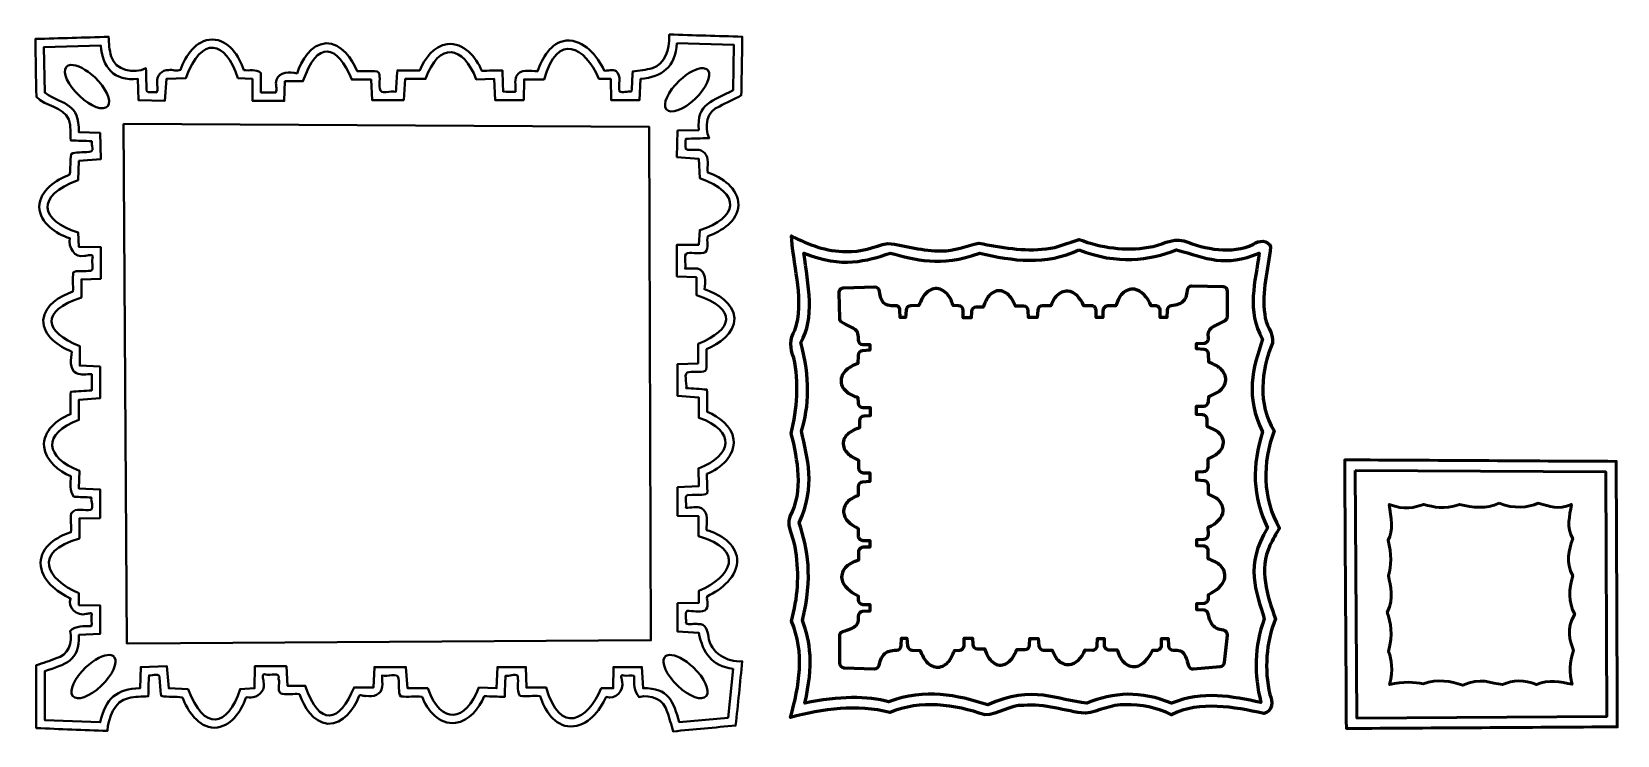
# Model space of a CAD drawing. Header units: centimetres. Extents: x -9.5 to 9.5, y -4.2 to 4.2.
import ezdxf

# ---------------------------------------------------------------- set-up
doc = ezdxf.new("R2010")
doc.units = ezdxf.units.CM
doc.header["$MEASUREMENT"] = 0
doc.layers.add('Layer 1', color=7, linetype='Continuous')

msp = doc.modelspace()

# ---------------------------------------------------------------- linework, layer by layer
at = {"layer": 'Layer 1', "color": 36, "lineweight": 40}
for points, knots in [([(-1.79864, 4.08513), (-1.81734, 3.79346), (-1.97222, 3.68185), (-2.23359, 3.65564), (-2.23359, 3.65564), (-2.23359, 3.65564), (-2.24633, 3.40086), (-2.24633, 3.40086), (-2.24633, 3.40086), (-2.24633, 3.40086), (-2.58847, 3.40086), (-2.58847, 3.40086), (-2.58847, 3.40086), (-2.58847, 3.40086), (-2.59211, 3.65564), (-2.59211, 3.65564), (-2.59211, 3.65564), (-2.59211, 3.65564), (-2.73588, 3.65564), (-2.73588, 3.65564), (-2.73588, 3.65564), (-2.90376, 4.04743), (-3.2298, 4.22292), (-3.39467, 3.65018), (-3.39467, 3.65018), (-3.39467, 3.65018), (-3.63307, 3.65018), (-3.63307, 3.65018), (-3.63307, 3.65018), (-3.63307, 3.65018), (-3.63853, 3.40086), (-3.63853, 3.40086), (-3.63853, 3.40086), (-3.63853, 3.40086), (-3.98249, 3.40086), (-3.98249, 3.40086), (-3.98249, 3.40086), (-3.98249, 3.40086), (-3.99159, 3.65564), (-3.99159, 3.65564), (-3.99159, 3.65564), (-3.99159, 3.65564), (-4.20816, 3.65018), (-4.20816, 3.65018), (-4.20816, 3.65018), (-4.36341, 4.05919), (-4.65818, 4.10738), (-4.81782, 3.65563), (-4.81782, 3.65563), (-4.81782, 3.65563), (-5.06168, 3.65563), (-5.06168, 3.65563), (-5.06168, 3.65563), (-5.06168, 3.65563), (-5.07988, 3.40085), (-5.07988, 3.40085), (-5.07988, 3.40085), (-5.07988, 3.40085), (-5.46023, 3.40085), (-5.46023, 3.40085), (-5.46023, 3.40085), (-5.46023, 3.40085), (-5.47115, 3.64653), (-5.47115, 3.64653), (-5.47115, 3.64653), (-5.47115, 3.64653), (-5.70409, 3.64653), (-5.70409, 3.64653), (-5.70409, 3.64653), (-5.87607, 4.07189), (-6.12167, 4.12738), (-6.2901, 3.62652), (-6.2901, 3.62652), (-6.2901, 3.62652), (-6.50667, 3.62652), (-6.50667, 3.62652), (-6.50667, 3.62652), (-6.50667, 3.62652), (-6.51577, 3.39176), (-6.51577, 3.39176), (-6.51577, 3.39176), (-6.51577, 3.39176), (-6.89612, 3.39176), (-6.89612, 3.39176), (-6.89612, 3.39176), (-6.89612, 3.39176), (-6.89794, 3.65564), (-6.89794, 3.65564), (-6.89794, 3.65564), (-6.89794, 3.65564), (-7.07265, 3.66474), (-7.07265, 3.66474), (-7.07265, 3.66474), (-7.21763, 4.12177), (-7.51064, 4.18231), (-7.69687, 3.66474), (-7.69687, 3.66474), (-7.69687, 3.66474), (-7.93163, 3.65564), (-7.93163, 3.65564), (-7.93163, 3.65564), (-7.93163, 3.65564), (-7.95165, 3.39176), (-7.95165, 3.39176), (-7.95165, 3.39176), (-7.95165, 3.39176), (-8.26649, 3.40086), (-8.26649, 3.40086), (-8.26649, 3.40086), (-8.26649, 3.40086), (-8.27377, 3.65564), (-8.27377, 3.65564), (-8.27377, 3.65564), (-8.56172, 3.62551), (-8.70187, 3.79532), (-8.71963, 4.05783), (-8.71963, 4.05783), (-8.71963, 4.05783), (-9.40208, 4.03781), (-9.40208, 4.03781), (-9.40208, 4.03781), (-9.40208, 4.03781), (-9.39298, 3.49003), (-9.39298, 3.49003), (-9.39298, 3.49003), (-9.14096, 3.32783), (-8.98519, 3.37122), (-8.98169, 3.01322), (-8.98169, 3.01322), (-8.98169, 3.01322), (-8.72691, 3.00594), (-8.72691, 3.00594), (-8.72691, 3.00594), (-8.72691, 3.00594), (-8.71963, 2.68928), (-8.71963, 2.68928), (-8.71963, 2.68928), (-8.71963, 2.68928), (-8.98169, 2.66926), (-8.98169, 2.66926), (-8.98169, 2.66926), (-8.98169, 2.66926), (-8.99261, 2.43632), (-8.99261, 2.43632), (-8.99261, 2.43632), (-9.51018, 2.25009), (-9.44964, 1.95526), (-8.99261, 1.81028), (-8.99261, 1.81028), (-8.99261, 1.81028), (-8.98169, 1.63557), (-8.98169, 1.63557), (-8.98169, 1.63557), (-8.98169, 1.63557), (-8.71963, 1.63375), (-8.71963, 1.63375), (-8.71963, 1.63375), (-8.71963, 1.63375), (-8.71963, 1.2534), (-8.71963, 1.2534), (-8.71963, 1.2534), (-8.71963, 1.2534), (-8.95257, 1.2443), (-8.95257, 1.2443), (-8.95257, 1.2443), (-8.95257, 1.2443), (-8.95257, 1.02955), (-8.95257, 1.02955), (-8.95257, 1.02955), (-9.45344, 0.86113), (-9.39795, 0.61553), (-8.97259, 0.44355), (-8.97259, 0.44355), (-8.97259, 0.44355), (-8.97259, 0.20879), (-8.97259, 0.20879), (-8.97259, 0.20879), (-8.97259, 0.20879), (-8.72691, 0.19787), (-8.72691, 0.19787), (-8.72691, 0.19787), (-8.72691, 0.19787), (-8.72691, -0.18248), (-8.72691, -0.18248), (-8.72691, -0.18248), (-8.72691, -0.18248), (-8.98169, -0.20068), (-8.98169, -0.20068), (-8.98169, -0.20068), (-8.98169, -0.20068), (-8.98169, -0.44454), (-8.98169, -0.44454), (-8.98169, -0.44454), (-9.43344, -0.60418), (-9.38524, -0.89894), (-8.97623, -1.0542), (-8.97623, -1.0542), (-8.97623, -1.0542), (-8.98169, -1.26895), (-8.98169, -1.26895), (-8.98169, -1.26895), (-8.98169, -1.26895), (-8.72691, -1.27987), (-8.72691, -1.27987), (-8.72691, -1.27987), (-8.72691, -1.27987), (-8.72691, -1.62383), (-8.72691, -1.62383), (-8.72691, -1.62383), (-8.72691, -1.62383), (-8.97623, -1.62747), (-8.97623, -1.62747), (-8.97623, -1.62747), (-8.97623, -1.62747), (-8.97623, -1.86769), (-8.97623, -1.86769), (-8.97623, -1.86769), (-9.54898, -2.03257), (-9.37348, -2.3586), (-8.98169, -2.52648), (-8.98169, -2.52648), (-8.98169, -2.52648), (-8.98169, -2.67025), (-8.98169, -2.67025), (-8.98169, -2.67025), (-8.98169, -2.67025), (-8.72691, -2.67389), (-8.72691, -2.67389), (-8.72691, -2.67389), (-8.72691, -2.67389), (-8.72691, -3.01603), (-8.72691, -3.01603), (-8.72691, -3.01603), (-8.72691, -3.01603), (-8.98169, -3.02877), (-8.98169, -3.02877), (-8.98169, -3.02877), (-8.97243, -3.34929), (-9.14714, -3.37822), (-9.39298, -3.46554), (-9.39298, -3.46554), (-9.39298, -3.46554), (-9.39298, -4.05154), (-9.39298, -4.05154), (-9.39298, -4.05154), (-9.39298, -4.05154), (-8.72509, -4.07884), (-8.72509, -4.07884), (-8.72509, -4.07884), (-8.66336, -3.79076), (-8.5328, -3.67781), (-8.24646, -3.66937), (-8.24646, -3.66937), (-8.24646, -3.66937), (-8.23918, -3.41459), (-8.23918, -3.41459), (-8.23918, -3.41459), (-8.23918, -3.41459), (-7.92434, -3.40549), (-7.92434, -3.40549), (-7.92434, -3.40549), (-7.92434, -3.40549), (-7.9025, -3.66937), (-7.9025, -3.66937), (-7.9025, -3.66937), (-7.9025, -3.66937), (-7.66956, -3.67847), (-7.66956, -3.67847), (-7.66956, -3.67847), (-7.48333, -4.19604), (-7.19032, -4.1355), (-7.04534, -3.67847), (-7.04534, -3.67847), (-7.04534, -3.67847), (-6.87063, -3.66937), (-6.87063, -3.66937), (-6.87063, -3.66937), (-6.87063, -3.66937), (-6.86881, -3.40549), (-6.86881, -3.40549), (-6.86881, -3.40549), (-6.86881, -3.40549), (-6.48846, -3.40549), (-6.48846, -3.40549), (-6.48846, -3.40549), (-6.48846, -3.40549), (-6.47754, -3.63843), (-6.47754, -3.63843), (-6.47754, -3.63843), (-6.47754, -3.63843), (-6.26279, -3.63843), (-6.26279, -3.63843), (-6.26279, -3.63843), (-6.09437, -4.1393), (-5.84876, -4.08381), (-5.67679, -3.65845), (-5.67679, -3.65845), (-5.67679, -3.65845), (-5.44203, -3.65845), (-5.44203, -3.65845), (-5.44203, -3.65845), (-5.44203, -3.65845), (-5.43293, -3.41459), (-5.43293, -3.41459), (-5.43293, -3.41459), (-5.43293, -3.41459), (-5.05258, -3.41459), (-5.05258, -3.41459), (-5.05258, -3.41459), (-5.05258, -3.41459), (-5.03438, -3.66937), (-5.03438, -3.66937), (-5.03438, -3.66937), (-5.03438, -3.66937), (-4.79052, -3.66937), (-4.79052, -3.66937), (-4.79052, -3.66937), (-4.63088, -4.12112), (-4.3343, -4.0711), (-4.17904, -3.66209), (-4.17904, -3.66209), (-4.17904, -3.66209), (-3.96429, -3.66937), (-3.96429, -3.66937), (-3.96429, -3.66937), (-3.96429, -3.66937), (-3.95519, -3.41459), (-3.95519, -3.41459), (-3.95519, -3.41459), (-3.95519, -3.41459), (-3.61123, -3.41459), (-3.61123, -3.41459), (-3.61123, -3.41459), (-3.61123, -3.41459), (-3.60577, -3.66209), (-3.60577, -3.66209), (-3.60577, -3.66209), (-3.60577, -3.66209), (-3.36737, -3.66209), (-3.36737, -3.66209), (-3.36737, -3.66209), (-3.20249, -4.23484), (-2.87464, -4.06116), (-2.70676, -3.66937), (-2.70676, -3.66937), (-2.70676, -3.66937), (-2.56299, -3.66937), (-2.56299, -3.66937), (-2.56299, -3.66937), (-2.56299, -3.66937), (-2.56117, -3.41459), (-2.56117, -3.41459), (-2.56117, -3.41459), (-2.56117, -3.41459), (-2.21903, -3.41459), (-2.21903, -3.41459), (-2.21903, -3.41459), (-2.21903, -3.41459), (-2.20447, -3.66937), (-2.20447, -3.66937), (-2.20447, -3.66937), (-1.89657, -3.66112), (-1.84086, -3.82686), (-1.76952, -4.07884), (-1.76952, -4.07884), (-1.76952, -4.07884), (-1.18352, -4.02424), (-1.18352, -4.02424), (-1.18352, -4.02424), (-1.18352, -4.02424), (-1.12346, -3.43642), (-1.12346, -3.43642), (-1.12346, -3.43642), (-1.38548, -3.39436), (-1.48393, -3.25288), (-1.53476, -3.00147), (-1.53476, -3.00147), (-1.53476, -3.00147), (-1.78954, -2.98873), (-1.78954, -2.98873), (-1.78954, -2.98873), (-1.78954, -2.98873), (-1.78954, -2.64659), (-1.78954, -2.64659), (-1.78954, -2.64659), (-1.78954, -2.64659), (-1.53476, -2.64295), (-1.53476, -2.64295), (-1.53476, -2.64295), (-1.53476, -2.64295), (-1.53476, -2.49918), (-1.53476, -2.49918), (-1.53476, -2.49918), (-1.14297, -2.33129), (-0.96747, -2.00526), (-1.54022, -1.84039), (-1.54022, -1.84039), (-1.54022, -1.84039), (-1.54022, -1.60017), (-1.54022, -1.60017), (-1.54022, -1.60017), (-1.54022, -1.60017), (-1.78954, -1.59653), (-1.78954, -1.59653), (-1.78954, -1.59653), (-1.78954, -1.59653), (-1.78954, -1.25257), (-1.78954, -1.25257), (-1.78954, -1.25257), (-1.78954, -1.25257), (-1.53476, -1.24165), (-1.53476, -1.24165), (-1.53476, -1.24165), (-1.53476, -1.24165), (-1.54022, -1.0269), (-1.54022, -1.0269), (-1.54022, -1.0269), (-1.13121, -0.87165), (-1.08301, -0.57688), (-1.53476, -0.41724), (-1.53476, -0.41724), (-1.53476, -0.41724), (-1.53476, -0.17338), (-1.53476, -0.17338), (-1.53476, -0.17338), (-1.53476, -0.17338), (-1.78954, -0.15518), (-1.78954, -0.15518), (-1.78954, -0.15518), (-1.78954, -0.15518), (-1.78954, 0.22699), (-1.78954, 0.22699), (-1.78954, 0.22699), (-1.78954, 0.22699), (-1.54386, 0.23609), (-1.54386, 0.23609), (-1.54386, 0.23609), (-1.54386, 0.23609), (-1.54386, 0.47085), (-1.54386, 0.47085), (-1.54386, 0.47085), (-1.1185, 0.64282), (-1.06301, 0.88843), (-1.56388, 1.05685), (-1.56388, 1.05685), (-1.56388, 1.05685), (-1.56388, 1.2716), (-1.56388, 1.2716), (-1.56388, 1.2716), (-1.56388, 1.2716), (-1.79864, 1.2807), (-1.79864, 1.2807), (-1.79864, 1.2807), (-1.79864, 1.2807), (-1.79864, 1.66287), (-1.79864, 1.66287), (-1.79864, 1.66287), (-1.79864, 1.66287), (-1.53476, 1.66287), (-1.53476, 1.66287), (-1.53476, 1.66287), (-1.53476, 1.66287), (-1.52384, 1.83758), (-1.52384, 1.83758), (-1.52384, 1.83758), (-1.06681, 1.98256), (-1.00627, 2.27739), (-1.52384, 2.46362), (-1.52384, 2.46362), (-1.52384, 2.46362), (-1.53476, 2.69656), (-1.53476, 2.69656), (-1.53476, 2.69656), (-1.53476, 2.69656), (-1.79864, 2.71658), (-1.79864, 2.71658), (-1.79864, 2.71658), (-1.79864, 2.71658), (-1.78954, 3.03324), (-1.78954, 3.03324), (-1.78954, 3.03324), (-1.78954, 3.03324), (-1.53476, 3.04052), (-1.53476, 3.04052), (-1.53476, 3.04052), (-1.56803, 3.36377), (-1.35821, 3.39197), (-1.12347, 3.51915), (-1.12347, 3.51915), (-1.12347, 3.51915), (-1.11437, 4.06511), (-1.11437, 4.06511), (-1.11437, 4.06511), (-1.11437, 4.06511), (-1.79864, 4.08512), (-1.79864, 4.08512), (-1.79864, 4.08512), (-1.79864, 4.08512), (-1.79864, 4.08513), (-1.79864, 4.08513)], [0, 0, 0, 0, 0.00793651, 0.00793651, 0.00793651, 0.00793651, 0.01587302, 0.01587302, 0.01587302, 0.01587302, 0.02380952, 0.02380952, 0.02380952, 0.02380952, 0.03174603, 0.03174603, 0.03174603, 0.03174603, 0.03968254, 0.03968254, 0.03968254, 0.03968254, 0.04761905, 0.04761905, 0.04761905, 0.04761905, 0.05555556, 0.05555556, 0.05555556, 0.05555556, 0.06349206, 0.06349206, 0.06349206, 0.06349206, 0.07142857, 0.07142857, 0.07142857, 0.07142857, 0.07936508, 0.07936508, 0.07936508, 0.07936508, 0.08730159, 0.08730159, 0.08730159, 0.08730159, 0.0952381, 0.0952381, 0.0952381, 0.0952381, 0.1031746, 0.1031746, 0.1031746, 0.1031746, 0.11111111, 0.11111111, 0.11111111, 0.11111111, 0.11904762, 0.11904762, 0.11904762, 0.11904762, 0.12698413, 0.12698413, 0.12698413, 0.12698413, 0.13492063, 0.13492063, 0.13492063, 0.13492063, 0.14285714, 0.14285714, 0.14285714, 0.14285714, 0.15079365, 0.15079365, 0.15079365, 0.15079365, 0.15873016, 0.15873016, 0.15873016, 0.15873016, 0.16666667, 0.16666667, 0.16666667, 0.16666667, 0.17460317, 0.17460317, 0.17460317, 0.17460317, 0.18253968, 0.18253968, 0.18253968, 0.18253968, 0.19047619, 0.19047619, 0.19047619, 0.19047619, 0.1984127, 0.1984127, 0.1984127, 0.1984127, 0.20634921, 0.20634921, 0.20634921, 0.20634921, 0.21428571, 0.21428571, 0.21428571, 0.21428571, 0.22222222, 0.22222222, 0.22222222, 0.22222222, 0.23015873, 0.23015873, 0.23015873, 0.23015873, 0.23809524, 0.23809524, 0.23809524, 0.23809524, 0.24603175, 0.24603175, 0.24603175, 0.24603175, 0.25396825, 0.25396825, 0.25396825, 0.25396825, 0.26190476, 0.26190476, 0.26190476, 0.26190476, 0.26984127, 0.26984127, 0.26984127, 0.26984127, 0.27777778, 0.27777778, 0.27777778, 0.27777778, 0.28571429, 0.28571429, 0.28571429, 0.28571429, 0.29365079, 0.29365079, 0.29365079, 0.29365079, 0.3015873, 0.3015873, 0.3015873, 0.3015873, 0.30952381, 0.30952381, 0.30952381, 0.30952381, 0.31746032, 0.31746032, 0.31746032, 0.31746032, 0.32539683, 0.32539683, 0.32539683, 0.32539683, 0.33333333, 0.33333333, 0.33333333, 0.33333333, 0.34126984, 0.34126984, 0.34126984, 0.34126984, 0.34920635, 0.34920635, 0.34920635, 0.34920635, 0.35714286, 0.35714286, 0.35714286, 0.35714286, 0.36507937, 0.36507937, 0.36507937, 0.36507937, 0.37301587, 0.37301587, 0.37301587, 0.37301587, 0.38095238, 0.38095238, 0.38095238, 0.38095238, 0.38888889, 0.38888889, 0.38888889, 0.38888889, 0.3968254, 0.3968254, 0.3968254, 0.3968254, 0.4047619, 0.4047619, 0.4047619, 0.4047619, 0.41269841, 0.41269841, 0.41269841, 0.41269841, 0.42063492, 0.42063492, 0.42063492, 0.42063492, 0.42857143, 0.42857143, 0.42857143, 0.42857143, 0.43650794, 0.43650794, 0.43650794, 0.43650794, 0.44444444, 0.44444444, 0.44444444, 0.44444444, 0.45238095, 0.45238095, 0.45238095, 0.45238095, 0.46031746, 0.46031746, 0.46031746, 0.46031746, 0.46825397, 0.46825397, 0.46825397, 0.46825397, 0.47619048, 0.47619048, 0.47619048, 0.47619048, 0.48412698, 0.48412698, 0.48412698, 0.48412698, 0.49206349, 0.49206349, 0.49206349, 0.49206349, 0.5, 0.5, 0.5, 0.5, 0.50793651, 0.50793651, 0.50793651, 0.50793651, 0.51587302, 0.51587302, 0.51587302, 0.51587302, 0.52380952, 0.52380952, 0.52380952, 0.52380952, 0.53174603, 0.53174603, 0.53174603, 0.53174603, 0.53968254, 0.53968254, 0.53968254, 0.53968254, 0.54761905, 0.54761905, 0.54761905, 0.54761905, 0.55555556, 0.55555556, 0.55555556, 0.55555556, 0.56349206, 0.56349206, 0.56349206, 0.56349206, 0.57142857, 0.57142857, 0.57142857, 0.57142857, 0.57936508, 0.57936508, 0.57936508, 0.57936508, 0.58730159, 0.58730159, 0.58730159, 0.58730159, 0.5952381, 0.5952381, 0.5952381, 0.5952381, 0.6031746, 0.6031746, 0.6031746, 0.6031746, 0.61111111, 0.61111111, 0.61111111, 0.61111111, 0.61904762, 0.61904762, 0.61904762, 0.61904762, 0.62698413, 0.62698413, 0.62698413, 0.62698413, 0.63492063, 0.63492063, 0.63492063, 0.63492063, 0.64285714, 0.64285714, 0.64285714, 0.64285714, 0.65079365, 0.65079365, 0.65079365, 0.65079365, 0.65873016, 0.65873016, 0.65873016, 0.65873016, 0.66666667, 0.66666667, 0.66666667, 0.66666667, 0.67460317, 0.67460317, 0.67460317, 0.67460317, 0.68253968, 0.68253968, 0.68253968, 0.68253968, 0.69047619, 0.69047619, 0.69047619, 0.69047619, 0.6984127, 0.6984127, 0.6984127, 0.6984127, 0.70634921, 0.70634921, 0.70634921, 0.70634921, 0.71428571, 0.71428571, 0.71428571, 0.71428571, 0.72222222, 0.72222222, 0.72222222, 0.72222222, 0.73015873, 0.73015873, 0.73015873, 0.73015873, 0.73809524, 0.73809524, 0.73809524, 0.73809524, 0.74603175, 0.74603175, 0.74603175, 0.74603175, 0.75396825, 0.75396825, 0.75396825, 0.75396825, 0.76190476, 0.76190476, 0.76190476, 0.76190476, 0.76984127, 0.76984127, 0.76984127, 0.76984127, 0.77777778, 0.77777778, 0.77777778, 0.77777778, 0.78571429, 0.78571429, 0.78571429, 0.78571429, 0.79365079, 0.79365079, 0.79365079, 0.79365079, 0.8015873, 0.8015873, 0.8015873, 0.8015873, 0.80952381, 0.80952381, 0.80952381, 0.80952381, 0.81746032, 0.81746032, 0.81746032, 0.81746032, 0.82539683, 0.82539683, 0.82539683, 0.82539683, 0.83333333, 0.83333333, 0.83333333, 0.83333333, 0.84126984, 0.84126984, 0.84126984, 0.84126984, 0.84920635, 0.84920635, 0.84920635, 0.84920635, 0.85714286, 0.85714286, 0.85714286, 0.85714286, 0.86507937, 0.86507937, 0.86507937, 0.86507937, 0.87301587, 0.87301587, 0.87301587, 0.87301587, 0.88095238, 0.88095238, 0.88095238, 0.88095238, 0.88888889, 0.88888889, 0.88888889, 0.88888889, 0.8968254, 0.8968254, 0.8968254, 0.8968254, 0.9047619, 0.9047619, 0.9047619, 0.9047619, 0.91269841, 0.91269841, 0.91269841, 0.91269841, 0.92063492, 0.92063492, 0.92063492, 0.92063492, 0.92857143, 0.92857143, 0.92857143, 0.92857143, 0.93650794, 0.93650794, 0.93650794, 0.93650794, 0.94444444, 0.94444444, 0.94444444, 0.94444444, 0.95238095, 0.95238095, 0.95238095, 0.95238095, 0.96031746, 0.96031746, 0.96031746, 0.96031746, 0.96825397, 0.96825397, 0.96825397, 0.96825397, 0.97619048, 0.97619048, 0.97619048, 0.97619048, 0.98412698, 0.98412698, 0.98412698, 0.98412698, 1, 1, 1, 1]), ([(-9.07814, 3.82306), (-9.00736, 3.82776), (-8.89558, 3.77294), (-8.79242, 3.67565), (-8.79242, 3.67565), (-8.65487, 3.54593), (-8.58525, 3.39018), (-8.63591, 3.32805), (-8.63591, 3.32805), (-8.68657, 3.26592), (-8.83868, 3.32027), (-8.97623, 3.44998), (-8.97623, 3.44998), (-9.11378, 3.5797), (-9.18522, 3.73545), (-9.13456, 3.79758), (-9.13456, 3.79758), (-9.12189, 3.81311), (-9.10174, 3.82149), (-9.07814, 3.82306)], [0, 0, 0, 0, 0.16666667, 0.16666667, 0.16666667, 0.16666667, 0.33333333, 0.33333333, 0.33333333, 0.33333333, 0.5, 0.5, 0.5, 0.5, 0.66666667, 0.66666667, 0.66666667, 0.66666667, 1, 1, 1, 1]), ([(-1.48198, 3.78485), (-1.45839, 3.78328), (-1.43823, 3.7749), (-1.42556, 3.75937), (-1.42556, 3.75937), (-1.3749, 3.69724), (-1.44634, 3.54149), (-1.58389, 3.41177), (-1.58389, 3.41177), (-1.72144, 3.28205), (-1.87355, 3.22589), (-1.92421, 3.28802), (-1.92421, 3.28802), (-1.97487, 3.35015), (-1.90525, 3.5059), (-1.7677, 3.63562), (-1.7677, 3.63562), (-1.66454, 3.73291), (-1.55276, 3.78955), (-1.48198, 3.78485)], [0, 0, 0, 0, 0.16666667, 0.16666667, 0.16666667, 0.16666667, 0.33333333, 0.33333333, 0.33333333, 0.33333333, 0.5, 0.5, 0.5, 0.5, 0.66666667, 0.66666667, 0.66666667, 0.66666667, 1, 1, 1, 1]), ([(-8.44483, 3.11513), (-8.44483, 3.11513), (-2.12986, 3.07873), (-2.12986, 3.07873), (-2.12986, 3.07873), (-2.12986, 3.07873), (-2.10984, -3.09246), (-2.10984, -3.09246), (-2.10984, -3.09246), (-2.10984, -3.09246), (-8.39205, -3.13068), (-8.39205, -3.13068), (-8.39205, -3.13068), (-8.39205, -3.13068), (-8.40661, -3.12886), (-8.40661, -3.12886), (-8.40661, -3.12886), (-8.40661, -3.12886), (-8.44483, 3.11513), (-8.44483, 3.11513)], [0, 0, 0, 0, 0.16666667, 0.16666667, 0.16666667, 0.16666667, 0.33333333, 0.33333333, 0.33333333, 0.33333333, 0.5, 0.5, 0.5, 0.5, 0.66666667, 0.66666667, 0.66666667, 0.66666667, 1, 1, 1, 1]), ([(-8.61226, -3.26899), (-8.58867, -3.27056), (-8.57033, -3.27894), (-8.55766, -3.29447), (-8.55766, -3.29447), (-8.507, -3.3566), (-8.57662, -3.51235), (-8.71417, -3.64207), (-8.71417, -3.64207), (-8.85172, -3.77178), (-9.00565, -3.82613), (-9.05631, -3.764), (-9.05631, -3.764), (-9.10697, -3.70187), (-9.03553, -3.54612), (-8.89798, -3.4164), (-8.89798, -3.4164), (-8.79482, -3.31911), (-8.68304, -3.26429), (-8.61226, -3.26899)], [0, 0, 0, 0, 0.16666667, 0.16666667, 0.16666667, 0.16666667, 0.33333333, 0.33333333, 0.33333333, 0.33333333, 0.5, 0.5, 0.5, 0.5, 0.66666667, 0.66666667, 0.66666667, 0.66666667, 1, 1, 1, 1]), ([(-1.88782, -3.26899), (-1.81704, -3.26429), (-1.70526, -3.31911), (-1.6021, -3.4164), (-1.6021, -3.4164), (-1.46455, -3.54612), (-1.39493, -3.70187), (-1.44559, -3.764), (-1.44559, -3.764), (-1.49625, -3.82613), (-1.64835, -3.77178), (-1.78591, -3.64207), (-1.78591, -3.64207), (-1.92346, -3.51235), (-1.9949, -3.3566), (-1.94424, -3.29447), (-1.94424, -3.29447), (-1.93157, -3.27894), (-1.91142, -3.27056), (-1.88782, -3.26899)], [0, 0, 0, 0, 0.16666667, 0.16666667, 0.16666667, 0.16666667, 0.33333333, 0.33333333, 0.33333333, 0.33333333, 0.5, 0.5, 0.5, 0.5, 0.66666667, 0.66666667, 0.66666667, 0.66666667, 1, 1, 1, 1])]:
    msp.add_open_spline(points, degree=3, knots=knots, dxfattribs=at)
at = {"layer": 'Layer 1', "color": 40, "lineweight": 40}
msp.add_open_spline([(-1.89256, 4.16548), (-1.88501, 4.01765), (-1.93836, 3.83615), (-2.09212, 3.78487), (-2.09212, 3.78487), (-2.16984, 3.76233), (-2.25003, 3.75539), (-2.32946, 3.74551), (-2.32946, 3.74551), (-2.33524, 3.66621), (-2.33575, 3.58145), (-2.34402, 3.50541), (-2.34402, 3.50541), (-2.39007, 3.51076), (-2.44985, 3.4823), (-2.48847, 3.5058), (-2.48847, 3.5058), (-2.5058, 3.58371), (-2.45725, 3.69204), (-2.52783, 3.74905), (-2.52783, 3.74905), (-2.57282, 3.77609), (-2.63028, 3.74465), (-2.67268, 3.75732), (-2.67268, 3.75732), (-2.75601, 3.93545), (-2.91157, 4.12769), (-3.12729, 4.11589), (-3.12729, 4.11589), (-3.31391, 4.0942), (-3.41678, 3.90335), (-3.47209, 3.74708), (-3.47209, 3.74708), (-3.55734, 3.74918), (-3.68143, 3.78258), (-3.72714, 3.68489), (-3.72714, 3.68489), (-3.75327, 3.6268), (-3.72836, 3.55559), (-3.73737, 3.50029), (-3.73737, 3.50029), (-3.78658, 3.49908), (-3.83577, 3.50211), (-3.88497, 3.50265), (-3.88497, 3.50265), (-3.88838, 3.58739), (-3.8912, 3.67215), (-3.89402, 3.75692), (-3.89402, 3.75692), (-3.97654, 3.7614), (-4.05936, 3.75195), (-4.1416, 3.75298), (-4.1416, 3.75298), (-4.21109, 3.918), (-4.35893, 4.09424), (-4.55646, 4.07377), (-4.55646, 4.07377), (-4.72093, 4.04975), (-4.82845, 3.90064), (-4.88709, 3.75653), (-4.88709, 3.75653), (-4.97683, 3.75653), (-5.06657, 3.75653), (-5.15631, 3.75653), (-5.15631, 3.75653), (-5.16217, 3.6715), (-5.16834, 3.58649), (-5.17442, 3.50148), (-5.17442, 3.50148), (-5.23124, 3.52136), (-5.36742, 3.45828), (-5.3658, 3.53923), (-5.3658, 3.53923), (-5.38202, 3.6023), (-5.34577, 3.71644), (-5.39719, 3.74551), (-5.39719, 3.74551), (-5.47748, 3.75218), (-5.5581, 3.74378), (-5.63847, 3.74787), (-5.63847, 3.74787), (-5.70631, 3.90371), (-5.82496, 4.08105), (-6.01318, 4.08401), (-6.01318, 4.08401), (-6.20138, 4.06926), (-6.30686, 3.87823), (-6.36073, 3.7219), (-6.36073, 3.7219), (-6.44623, 3.74003), (-6.57517, 3.74433), (-6.60949, 3.64357), (-6.60949, 3.64357), (-6.62643, 3.59543), (-6.59546, 3.52671), (-6.61697, 3.49046), (-6.61697, 3.49046), (-6.67649, 3.49334), (-6.7361, 3.49317), (-6.79567, 3.49243), (-6.79567, 3.49243), (-6.79629, 3.57102), (-6.79696, 3.64961), (-6.79724, 3.7282), (-6.79724, 3.7282), (-6.8533, 3.77933), (-6.93717, 3.74855), (-6.99877, 3.76243), (-6.99877, 3.76243), (-7.06089, 3.93049), (-7.1809, 4.12363), (-7.38017, 4.13045), (-7.38017, 4.13045), (-7.57631, 4.12303), (-7.70368, 3.93489), (-7.76039, 3.76637), (-7.76039, 3.76637), (-7.80077, 3.73816), (-7.85805, 3.77468), (-7.90524, 3.76086), (-7.90524, 3.76086), (-7.98237, 3.76276), (-8.04836, 3.69712), (-8.04064, 3.61916), (-8.04064, 3.61916), (-8.04582, 3.5797), (-8.02617, 3.52273), (-8.04969, 3.49399), (-8.04969, 3.49399), (-8.09109, 3.5053), (-8.18352, 3.47169), (-8.16991, 3.53767), (-8.16991, 3.53767), (-8.17193, 3.61928), (-8.17418, 3.70089), (-8.17603, 3.7825), (-8.17603, 3.7825), (-8.32045, 3.71059), (-8.5461, 3.75588), (-8.59325, 3.92617), (-8.59325, 3.92617), (-8.61852, 4.00116), (-8.62011, 4.08273), (-8.62513, 4.16155), (-8.62513, 4.16155), (-8.91823, 4.15272), (-9.21134, 4.14436), (-9.50444, 4.13557), (-9.50444, 4.13557), (-9.5001, 3.90348), (-9.49839, 3.67134), (-9.49224, 3.43929), (-9.49224, 3.43929), (-9.37987, 3.32317), (-9.17503, 3.32309), (-9.10139, 3.16691), (-9.10139, 3.16691), (-9.07614, 3.08584), (-9.08624, 2.99971), (-9.07974, 2.91619), (-9.07974, 2.91619), (-8.99576, 2.90992), (-8.91126, 2.91477), (-8.82744, 2.90635), (-8.82744, 2.90635), (-8.83433, 2.86341), (-8.78902, 2.77116), (-8.86039, 2.77986), (-8.86039, 2.77986), (-8.92758, 2.76571), (-9.02596, 2.78471), (-9.07476, 2.75099), (-9.07476, 2.75099), (-9.09204, 2.67051), (-9.07806, 2.5829), (-9.09312, 2.50487), (-9.09312, 2.50487), (-9.26097, 2.44098), (-9.45027, 2.31646), (-9.45838, 2.11835), (-9.45838, 2.11835), (-9.45113, 1.92073), (-9.25998, 1.79542), (-9.08997, 1.73931), (-9.08997, 1.73931), (-9.11441, 1.63508), (-9.03456, 1.49788), (-8.91482, 1.52913), (-8.91482, 1.52913), (-8.88349, 1.5235), (-8.79787, 1.56579), (-8.81957, 1.50079), (-8.81957, 1.50079), (-8.83437, 1.44682), (-8.78213, 1.33), (-8.8707, 1.34846), (-8.8707, 1.34846), (-8.92717, 1.33863), (-9.01141, 1.3587), (-9.04923, 1.32925), (-9.04923, 1.32925), (-9.06118, 1.25325), (-9.04874, 1.17642), (-9.05337, 1.1001), (-9.05337, 1.1001), (-9.20992, 1.04273), (-9.39033, 0.94022), (-9.40997, 0.75688), (-9.40997, 0.75688), (-9.41123, 0.56262), (-9.22422, 0.4426), (-9.06714, 0.37587), (-9.06714, 0.37587), (-9.07448, 0.28977), (-9.10467, 0.16977), (-9.01243, 0.11727), (-9.01243, 0.11727), (-8.95494, 0.09018), (-8.88914, 0.10826), (-8.82822, 0.10507), (-8.82822, 0.10507), (-8.82607, 0.04067), (-8.82852, -0.02377), (-8.82822, -0.08819), (-8.82822, -0.08819), (-8.91193, -0.09423), (-8.99563, -0.10023), (-9.07934, -0.1063), (-9.07934, -0.1063), (-9.08822, -0.19571), (-9.07837, -0.28557), (-9.08288, -0.37513), (-9.08288, -0.37513), (-9.24356, -0.43762), (-9.41532, -0.57578), (-9.40091, -0.76598), (-9.40091, -0.76598), (-9.38014, -0.93881), (-9.22703, -1.05664), (-9.07737, -1.1218), (-9.07737, -1.1218), (-9.08528, -1.20413), (-9.09448, -1.29719), (-9.04116, -1.36701), (-9.04116, -1.36701), (-8.97191, -1.37205), (-8.89844, -1.37141), (-8.83176, -1.37803), (-8.83176, -1.37803), (-8.83948, -1.42315), (-8.80393, -1.48941), (-8.83491, -1.52406), (-8.83491, -1.52406), (-8.91226, -1.54333), (-9.02096, -1.48765), (-9.07501, -1.56696), (-9.07501, -1.56696), (-9.08551, -1.64222), (-9.06948, -1.71962), (-9.07777, -1.79407), (-9.07777, -1.79407), (-9.2466, -1.84704), (-9.43834, -1.96615), (-9.44303, -2.16288), (-9.44303, -2.16288), (-9.43807, -2.36767), (-9.24764, -2.51351), (-9.0821, -2.58836), (-9.0821, -2.58836), (-9.12945, -2.69662), (-9.00175, -2.80673), (-8.89593, -2.77611), (-8.89593, -2.77611), (-8.86725, -2.77459), (-8.81041, -2.74739), (-8.82902, -2.79736), (-8.82902, -2.79736), (-8.83555, -2.83826), (-8.82122, -2.893), (-8.83296, -2.92292), (-8.83296, -2.92292), (-8.92034, -2.91994), (-9.02059, -2.91598), (-9.08762, -2.98196), (-9.08762, -2.98196), (-9.0519, -3.11187), (-9.11373, -3.27949), (-9.2549, -3.30944), (-9.2549, -3.30944), (-9.3332, -3.34099), (-9.41405, -3.36491), (-9.49382, -3.39328), (-9.49382, -3.39328), (-9.49382, -3.64466), (-9.49382, -3.89604), (-9.49382, -4.14742), (-9.49382, -4.14742), (-9.20945, -4.16082), (-8.92495, -4.17158), (-8.64049, -4.18284), (-8.64049, -4.18284), (-8.62847, -4.02471), (-8.55955, -3.82443), (-8.38622, -3.78648), (-8.38622, -3.78648), (-8.30865, -3.77049), (-8.22867, -3.7695), (-8.14927, -3.76523), (-8.14927, -3.76523), (-8.14286, -3.68193), (-8.14817, -3.59697), (-8.13904, -3.51451), (-8.13904, -3.51451), (-8.09427, -3.51926), (-8.00064, -3.47561), (-8.01387, -3.55269), (-8.01387, -3.55269), (-8.00749, -3.62182), (-8.00276, -3.69109), (-7.99537, -3.76012), (-7.99537, -3.76012), (-7.91184, -3.78117), (-7.82025, -3.76491), (-7.73874, -3.77862), (-7.73874, -3.77862), (-7.67419, -3.94441), (-7.55108, -4.13639), (-7.35301, -4.14428), (-7.35301, -4.14428), (-7.15838, -4.13764), (-7.03463, -3.95144), (-6.97712, -3.78453), (-6.97712, -3.78453), (-6.96163, -3.76817), (-6.91478, -3.78855), (-6.88817, -3.77469), (-6.88817, -3.77469), (-6.80116, -3.76285), (-6.73883, -3.67451), (-6.76567, -3.58935), (-6.76567, -3.58935), (-6.76247, -3.55796), (-6.79645, -3.48448), (-6.73585, -3.50507), (-6.73585, -3.50507), (-6.68306, -3.52196), (-6.56258, -3.46584), (-6.58231, -3.55697), (-6.58231, -3.55697), (-6.56393, -3.61306), (-6.61043, -3.73023), (-6.53991, -3.73747), (-6.53991, -3.73747), (-6.47116, -3.74506), (-6.40198, -3.73416), (-6.3332, -3.73966), (-6.3332, -3.73966), (-6.27575, -3.89576), (-6.17321, -4.07621), (-5.98998, -4.09548), (-5.98998, -4.09548), (-5.80544, -4.09766), (-5.6804, -3.92434), (-5.61881, -3.76997), (-5.61881, -3.76997), (-5.61126, -3.72966), (-5.55517, -3.7729), (-5.52907, -3.7617), (-5.52907, -3.7617), (-5.44964, -3.77743), (-5.34626, -3.74531), (-5.33857, -3.65228), (-5.33857, -3.65228), (-5.33001, -3.60705), (-5.34337, -3.56089), (-5.33975, -3.51531), (-5.33975, -3.51531), (-5.2809, -3.53468), (-5.14653, -3.47291), (-5.14417, -3.553), (-5.14417, -3.553), (-5.13042, -3.62016), (-5.1497, -3.72028), (-5.11621, -3.76774), (-5.11621, -3.76774), (-5.03094, -3.77518), (-4.94531, -3.76587), (-4.85994, -3.77037), (-4.85994, -3.77037), (-4.79728, -3.93331), (-4.65328, -4.10878), (-4.45965, -4.08643), (-4.45965, -4.08643), (-4.29054, -4.06163), (-4.17701, -3.91156), (-4.11249, -3.76486), (-4.11249, -3.76486), (-4.03062, -3.7676), (-3.94876, -3.7705), (-3.86688, -3.77313), (-3.86688, -3.77313), (-3.86311, -3.68897), (-3.86259, -3.60082), (-3.85625, -3.51926), (-3.85625, -3.51926), (-3.811, -3.52683), (-3.74686, -3.49212), (-3.71062, -3.52162), (-3.71062, -3.52162), (-3.69639, -3.59978), (-3.73065, -3.68888), (-3.68307, -3.75936), (-3.68307, -3.75936), (-3.60279, -3.7714), (-3.52122, -3.75621), (-3.441, -3.76369), (-3.441, -3.76369), (-3.38762, -3.93182), (-3.26975, -4.12331), (-3.07377, -4.12974), (-3.07377, -4.12974), (-2.86992, -4.12481), (-2.7262, -3.94505), (-2.64632, -3.77432), (-2.64632, -3.77432), (-2.53825, -3.80805), (-2.42646, -3.69636), (-2.45739, -3.58775), (-2.45739, -3.58775), (-2.45774, -3.56034), (-2.48854, -3.49634), (-2.43653, -3.51729), (-2.43653, -3.51729), (-2.39662, -3.52463), (-2.3403, -3.50746), (-2.31176, -3.52005), (-2.31176, -3.52005), (-2.3139, -3.60769), (-2.31616, -3.7066), (-2.25193, -3.77471), (-2.25193, -3.77471), (-2.11733, -3.73948), (-1.9455, -3.80577), (-1.91579, -3.95144), (-1.91579, -3.95144), (-1.88495, -4.02794), (-1.86821, -4.10843), (-1.84297, -4.1876), (-1.84297, -4.1876), (-1.59278, -4.164), (-1.34256, -4.14074), (-1.09237, -4.11715), (-1.09237, -4.11715), (-1.06398, -3.8598), (-1.03857, -3.60214), (-1.01286, -3.34451), (-1.01286, -3.34451), (-1.19588, -3.36292), (-1.39621, -3.23804), (-1.41984, -3.05049), (-1.41984, -3.05049), (-1.42567, -2.98317), (-1.45602, -2.88572), (-1.54186, -2.89935), (-1.54186, -2.89935), (-1.58882, -2.88354), (-1.65089, -2.91415), (-1.69064, -2.88794), (-1.69064, -2.88794), (-1.67908, -2.84236), (-1.71032, -2.77657), (-1.67529, -2.73955), (-1.67529, -2.73955), (-1.60679, -2.73577), (-1.53031, -2.76341), (-1.46432, -2.73325), (-1.46432, -2.73325), (-1.40467, -2.69388), (-1.4428, -2.61847), (-1.43637, -2.56439), (-1.43637, -2.56439), (-1.25929, -2.4811), (-1.06625, -2.32842), (-1.07386, -2.11411), (-1.07386, -2.11411), (-1.09379, -1.92771), (-1.2766, -1.81566), (-1.44148, -1.76892), (-1.44148, -1.76892), (-1.44581, -1.68114), (-1.40758, -1.5585), (-1.50288, -1.50599), (-1.50288, -1.50599), (-1.56237, -1.47971), (-1.62784, -1.50083), (-1.68984, -1.50048), (-1.68984, -1.50048), (-1.67388, -1.4473), (-1.72851, -1.32701), (-1.63793, -1.34685), (-1.63793, -1.34685), (-1.57368, -1.33582), (-1.47668, -1.35732), (-1.43318, -1.32534), (-1.43318, -1.32534), (-1.42979, -1.24806), (-1.43866, -1.17049), (-1.43754, -1.0935), (-1.43754, -1.0935), (-1.27285, -1.02493), (-1.09696, -0.87684), (-1.11636, -0.67943), (-1.11636, -0.67943), (-1.1397, -0.51383), (-1.29208, -0.40696), (-1.4336, -0.34684), (-1.4336, -0.34684), (-1.43814, -0.25755), (-1.42792, -0.16794), (-1.43714, -0.0788), (-1.43714, -0.0788), (-1.52097, -0.07273), (-1.60482, -0.06673), (-1.68865, -0.06069), (-1.68865, -0.06069), (-1.66883, -0.00376), (-1.73176, 0.13264), (-1.6509, 0.13095), (-1.6509, 0.13095), (-1.58791, 0.14718), (-1.47341, 0.10932), (-1.44502, 0.16091), (-1.44502, 0.16091), (-1.43834, 0.24225), (-1.44676, 0.32392), (-1.44266, 0.40534), (-1.44266, 0.40534), (-1.28769, 0.47225), (-1.11108, 0.59084), (-1.10652, 0.77769), (-1.10652, 0.77769), (-1.11846, 0.96449), (-1.31087, 1.07383), (-1.46706, 1.1276), (-1.46706, 1.1276), (-1.45478, 1.21206), (-1.44262, 1.34701), (-1.5505, 1.37478), (-1.5505, 1.37478), (-1.59979, 1.38276), (-1.64945, 1.37199), (-1.69889, 1.37517), (-1.69889, 1.37517), (-1.68291, 1.4308), (-1.72763, 1.5472), (-1.67213, 1.56213), (-1.67213, 1.56213), (-1.60256, 1.57015), (-1.51668, 1.54676), (-1.45627, 1.57243), (-1.45627, 1.57243), (-1.40972, 1.62692), (-1.44682, 1.70757), (-1.42495, 1.76444), (-1.42495, 1.76444), (-1.25801, 1.82554), (-1.07037, 1.94465), (-1.05772, 2.13915), (-1.05772, 2.13915), (-1.06219, 2.34124), (-1.25409, 2.47151), (-1.42692, 2.5296), (-1.42692, 2.5296), (-1.44145, 2.56235), (-1.4206, 2.61581), (-1.42849, 2.65634), (-1.42849, 2.65634), (-1.42192, 2.73382), (-1.4823, 2.80873), (-1.5635, 2.80276), (-1.5635, 2.80276), (-1.60285, 2.81019), (-1.66436, 2.79157), (-1.6926, 2.81417), (-1.6926, 2.81417), (-1.69241, 2.85437), (-1.69855, 2.89559), (-1.69221, 2.93501), (-1.69221, 2.93501), (-1.59868, 2.93805), (-1.50513, 2.94067), (-1.41157, 2.94288), (-1.41157, 2.94288), (-1.47262, 3.0757), (-1.44121, 3.27629), (-1.28627, 3.32541), (-1.28627, 3.32541), (-1.19912, 3.37116), (-1.10788, 3.40848), (-1.02426, 3.45928), (-1.02426, 3.45928), (-1.01934, 3.69372), (-1.01611, 3.92819), (-1.01206, 4.16265), (-1.01206, 4.16265), (-1.30477, 4.17136), (-1.59749, 4.17986), (-1.89019, 4.18902), (-1.89019, 4.18902), (-1.89019, 4.18902), (-1.89144, 4.17649), (-1.89144, 4.17649), (-1.89144, 4.17649), (-1.89144, 4.17649), (-1.89255, 4.16541), (-1.89255, 4.16541), (-1.89255, 4.16541), (-1.89255, 4.16541), (-1.89256, 4.16548), (-1.89256, 4.16548)], degree=3, knots=[0, 0, 0, 0, 0.00641026, 0.00641026, 0.00641026, 0.00641026, 0.01282051, 0.01282051, 0.01282051, 0.01282051, 0.01923077, 0.01923077, 0.01923077, 0.01923077, 0.02564103, 0.02564103, 0.02564103, 0.02564103, 0.03205128, 0.03205128, 0.03205128, 0.03205128, 0.03846154, 0.03846154, 0.03846154, 0.03846154, 0.04487179, 0.04487179, 0.04487179, 0.04487179, 0.05128205, 0.05128205, 0.05128205, 0.05128205, 0.05769231, 0.05769231, 0.05769231, 0.05769231, 0.06410256, 0.06410256, 0.06410256, 0.06410256, 0.07051282, 0.07051282, 0.07051282, 0.07051282, 0.07692308, 0.07692308, 0.07692308, 0.07692308, 0.08333333, 0.08333333, 0.08333333, 0.08333333, 0.08974359, 0.08974359, 0.08974359, 0.08974359, 0.09615385, 0.09615385, 0.09615385, 0.09615385, 0.1025641, 0.1025641, 0.1025641, 0.1025641, 0.10897436, 0.10897436, 0.10897436, 0.10897436, 0.11538462, 0.11538462, 0.11538462, 0.11538462, 0.12179487, 0.12179487, 0.12179487, 0.12179487, 0.12820513, 0.12820513, 0.12820513, 0.12820513, 0.13461538, 0.13461538, 0.13461538, 0.13461538, 0.14102564, 0.14102564, 0.14102564, 0.14102564, 0.1474359, 0.1474359, 0.1474359, 0.1474359, 0.15384615, 0.15384615, 0.15384615, 0.15384615, 0.16025641, 0.16025641, 0.16025641, 0.16025641, 0.16666667, 0.16666667, 0.16666667, 0.16666667, 0.17307692, 0.17307692, 0.17307692, 0.17307692, 0.17948718, 0.17948718, 0.17948718, 0.17948718, 0.18589744, 0.18589744, 0.18589744, 0.18589744, 0.19230769, 0.19230769, 0.19230769, 0.19230769, 0.19871795, 0.19871795, 0.19871795, 0.19871795, 0.20512821, 0.20512821, 0.20512821, 0.20512821, 0.21153846, 0.21153846, 0.21153846, 0.21153846, 0.21794872, 0.21794872, 0.21794872, 0.21794872, 0.22435897, 0.22435897, 0.22435897, 0.22435897, 0.23076923, 0.23076923, 0.23076923, 0.23076923, 0.23717949, 0.23717949, 0.23717949, 0.23717949, 0.24358974, 0.24358974, 0.24358974, 0.24358974, 0.25, 0.25, 0.25, 0.25, 0.25641026, 0.25641026, 0.25641026, 0.25641026, 0.26282051, 0.26282051, 0.26282051, 0.26282051, 0.26923077, 0.26923077, 0.26923077, 0.26923077, 0.27564103, 0.27564103, 0.27564103, 0.27564103, 0.28205128, 0.28205128, 0.28205128, 0.28205128, 0.28846154, 0.28846154, 0.28846154, 0.28846154, 0.29487179, 0.29487179, 0.29487179, 0.29487179, 0.30128205, 0.30128205, 0.30128205, 0.30128205, 0.30769231, 0.30769231, 0.30769231, 0.30769231, 0.31410256, 0.31410256, 0.31410256, 0.31410256, 0.32051282, 0.32051282, 0.32051282, 0.32051282, 0.32692308, 0.32692308, 0.32692308, 0.32692308, 0.33333333, 0.33333333, 0.33333333, 0.33333333, 0.33974359, 0.33974359, 0.33974359, 0.33974359, 0.34615385, 0.34615385, 0.34615385, 0.34615385, 0.3525641, 0.3525641, 0.3525641, 0.3525641, 0.35897436, 0.35897436, 0.35897436, 0.35897436, 0.36538462, 0.36538462, 0.36538462, 0.36538462, 0.37179487, 0.37179487, 0.37179487, 0.37179487, 0.37820513, 0.37820513, 0.37820513, 0.37820513, 0.38461538, 0.38461538, 0.38461538, 0.38461538, 0.39102564, 0.39102564, 0.39102564, 0.39102564, 0.3974359, 0.3974359, 0.3974359, 0.3974359, 0.40384615, 0.40384615, 0.40384615, 0.40384615, 0.41025641, 0.41025641, 0.41025641, 0.41025641, 0.41666667, 0.41666667, 0.41666667, 0.41666667, 0.42307692, 0.42307692, 0.42307692, 0.42307692, 0.42948718, 0.42948718, 0.42948718, 0.42948718, 0.43589744, 0.43589744, 0.43589744, 0.43589744, 0.44230769, 0.44230769, 0.44230769, 0.44230769, 0.44871795, 0.44871795, 0.44871795, 0.44871795, 0.45512821, 0.45512821, 0.45512821, 0.45512821, 0.46153846, 0.46153846, 0.46153846, 0.46153846, 0.46794872, 0.46794872, 0.46794872, 0.46794872, 0.47435897, 0.47435897, 0.47435897, 0.47435897, 0.48076923, 0.48076923, 0.48076923, 0.48076923, 0.48717949, 0.48717949, 0.48717949, 0.48717949, 0.49358974, 0.49358974, 0.49358974, 0.49358974, 0.5, 0.5, 0.5, 0.5, 0.50641026, 0.50641026, 0.50641026, 0.50641026, 0.51282051, 0.51282051, 0.51282051, 0.51282051, 0.51923077, 0.51923077, 0.51923077, 0.51923077, 0.52564103, 0.52564103, 0.52564103, 0.52564103, 0.53205128, 0.53205128, 0.53205128, 0.53205128, 0.53846154, 0.53846154, 0.53846154, 0.53846154, 0.54487179, 0.54487179, 0.54487179, 0.54487179, 0.55128205, 0.55128205, 0.55128205, 0.55128205, 0.55769231, 0.55769231, 0.55769231, 0.55769231, 0.56410256, 0.56410256, 0.56410256, 0.56410256, 0.57051282, 0.57051282, 0.57051282, 0.57051282, 0.57692308, 0.57692308, 0.57692308, 0.57692308, 0.58333333, 0.58333333, 0.58333333, 0.58333333, 0.58974359, 0.58974359, 0.58974359, 0.58974359, 0.59615385, 0.59615385, 0.59615385, 0.59615385, 0.6025641, 0.6025641, 0.6025641, 0.6025641, 0.60897436, 0.60897436, 0.60897436, 0.60897436, 0.61538462, 0.61538462, 0.61538462, 0.61538462, 0.62179487, 0.62179487, 0.62179487, 0.62179487, 0.62820513, 0.62820513, 0.62820513, 0.62820513, 0.63461538, 0.63461538, 0.63461538, 0.63461538, 0.64102564, 0.64102564, 0.64102564, 0.64102564, 0.6474359, 0.6474359, 0.6474359, 0.6474359, 0.65384615, 0.65384615, 0.65384615, 0.65384615, 0.66025641, 0.66025641, 0.66025641, 0.66025641, 0.66666667, 0.66666667, 0.66666667, 0.66666667, 0.67307692, 0.67307692, 0.67307692, 0.67307692, 0.67948718, 0.67948718, 0.67948718, 0.67948718, 0.68589744, 0.68589744, 0.68589744, 0.68589744, 0.69230769, 0.69230769, 0.69230769, 0.69230769, 0.69871795, 0.69871795, 0.69871795, 0.69871795, 0.70512821, 0.70512821, 0.70512821, 0.70512821, 0.71153846, 0.71153846, 0.71153846, 0.71153846, 0.71794872, 0.71794872, 0.71794872, 0.71794872, 0.72435897, 0.72435897, 0.72435897, 0.72435897, 0.73076923, 0.73076923, 0.73076923, 0.73076923, 0.73717949, 0.73717949, 0.73717949, 0.73717949, 0.74358974, 0.74358974, 0.74358974, 0.74358974, 0.75, 0.75, 0.75, 0.75, 0.75641026, 0.75641026, 0.75641026, 0.75641026, 0.76282051, 0.76282051, 0.76282051, 0.76282051, 0.76923077, 0.76923077, 0.76923077, 0.76923077, 0.77564103, 0.77564103, 0.77564103, 0.77564103, 0.78205128, 0.78205128, 0.78205128, 0.78205128, 0.78846154, 0.78846154, 0.78846154, 0.78846154, 0.79487179, 0.79487179, 0.79487179, 0.79487179, 0.80128205, 0.80128205, 0.80128205, 0.80128205, 0.80769231, 0.80769231, 0.80769231, 0.80769231, 0.81410256, 0.81410256, 0.81410256, 0.81410256, 0.82051282, 0.82051282, 0.82051282, 0.82051282, 0.82692308, 0.82692308, 0.82692308, 0.82692308, 0.83333333, 0.83333333, 0.83333333, 0.83333333, 0.83974359, 0.83974359, 0.83974359, 0.83974359, 0.84615385, 0.84615385, 0.84615385, 0.84615385, 0.8525641, 0.8525641, 0.8525641, 0.8525641, 0.85897436, 0.85897436, 0.85897436, 0.85897436, 0.86538462, 0.86538462, 0.86538462, 0.86538462, 0.87179487, 0.87179487, 0.87179487, 0.87179487, 0.87820513, 0.87820513, 0.87820513, 0.87820513, 0.88461538, 0.88461538, 0.88461538, 0.88461538, 0.89102564, 0.89102564, 0.89102564, 0.89102564, 0.8974359, 0.8974359, 0.8974359, 0.8974359, 0.90384615, 0.90384615, 0.90384615, 0.90384615, 0.91025641, 0.91025641, 0.91025641, 0.91025641, 0.91666667, 0.91666667, 0.91666667, 0.91666667, 0.92307692, 0.92307692, 0.92307692, 0.92307692, 0.92948718, 0.92948718, 0.92948718, 0.92948718, 0.93589744, 0.93589744, 0.93589744, 0.93589744, 0.94230769, 0.94230769, 0.94230769, 0.94230769, 0.94871795, 0.94871795, 0.94871795, 0.94871795, 0.95512821, 0.95512821, 0.95512821, 0.95512821, 0.96153846, 0.96153846, 0.96153846, 0.96153846, 0.96794872, 0.96794872, 0.96794872, 0.96794872, 0.97435897, 0.97435897, 0.97435897, 0.97435897, 0.98076923, 0.98076923, 0.98076923, 0.98076923, 0.98717949, 0.98717949, 0.98717949, 0.98717949, 1, 1, 1, 1], dxfattribs=at)
at = {"layer": 'Layer 1', "color": 216, "lineweight": 40}
msp.add_open_spline([(-8.44483, 3.11513), (-8.44483, 3.11513), (-2.12986, 3.07873), (-2.12986, 3.07873), (-2.12986, 3.07873), (-2.12986, 3.07873), (-2.10984, -3.09247), (-2.10984, -3.09247), (-2.10984, -3.09247), (-2.10984, -3.09247), (-8.39205, -3.13069), (-8.39205, -3.13069), (-8.39205, -3.13069), (-8.39205, -3.13069), (-8.40661, -3.12887), (-8.40661, -3.12887), (-8.40661, -3.12887), (-8.40661, -3.12887), (-8.44483, 3.11512), (-8.44483, 3.11512), (-8.44483, 3.11512), (-8.44483, 3.11512), (-8.44483, 3.11513), (-8.44483, 3.11513)], degree=3, knots=[0, 0, 0, 0, 0.14285714, 0.14285714, 0.14285714, 0.14285714, 0.28571429, 0.28571429, 0.28571429, 0.28571429, 0.42857143, 0.42857143, 0.42857143, 0.42857143, 0.57142857, 0.57142857, 0.57142857, 0.57142857, 0.71428571, 0.71428571, 0.71428571, 0.71428571, 1, 1, 1, 1], dxfattribs=at)
at = {"layer": 'Layer 1', "color": 40, "lineweight": 60}
msp.add_open_spline([(-0.41734, 1.72357), (-0.39189, 1.36258), (-0.26453, 0.98764), (-0.37955, 0.63211), (-0.37955, 0.63211), (-0.4507, 0.53647), (-0.43738, 0.40794), (-0.39372, 0.30385), (-0.39372, 0.30385), (-0.32528, 0.00439), (-0.35628, -0.31008), (-0.42363, -0.60498), (-0.42363, -0.60498), (-0.34521, -0.92832), (-0.27545, -1.29454), (-0.43583, -1.60394), (-0.43583, -1.60394), (-0.48647, -1.7474), (-0.37388, -1.87946), (-0.3701, -2.02234), (-0.3701, -2.02234), (-0.32419, -2.30136), (-0.34582, -2.59109), (-0.42245, -2.86229), (-0.42245, -2.86229), (-0.25967, -3.2287), (-0.32439, -3.64779), (-0.43465, -4.01948), (-0.43465, -4.01948), (-0.04776, -3.91558), (0.36909, -3.86203), (0.7619, -3.96044), (0.7619, -3.96044), (1.12511, -3.80647), (1.53953, -3.8626), (1.90099, -3.98996), (1.90099, -3.98996), (2.06471, -3.9873), (2.20258, -3.86758), (2.3682, -3.87463), (2.3682, -3.87463), (2.62048, -3.85106), (2.86287, -3.94724), (3.11053, -3.97067), (3.11053, -3.97067), (3.27211, -3.94849), (3.42009, -3.85981), (3.58679, -3.86991), (3.58679, -3.86991), (3.78006, -3.86279), (3.97055, -3.9029), (4.14452, -3.98681), (4.14452, -3.98681), (4.49061, -3.81544), (4.89082, -3.89681), (5.25172, -3.97146), (5.25172, -3.97146), (5.35558, -3.95618), (5.37029, -3.82062), (5.32375, -3.74474), (5.32375, -3.74474), (5.25839, -3.44403), (5.27718, -3.12232), (5.39224, -2.83591), (5.39224, -2.83591), (5.29439, -2.55913), (5.19143, -2.23743), (5.32663, -1.95521), (5.32663, -1.95521), (5.35765, -1.88136), (5.39887, -1.81234), (5.44262, -1.74524), (5.44262, -1.74524), (5.23328, -1.39442), (5.23437, -0.95018), (5.3761, -0.57388), (5.3761, -0.57388), (5.17869, -0.25811), (5.21792, 0.14993), (5.35603, 0.48019), (5.35603, 0.48019), (5.37793, 0.60627), (5.2636, 0.7022), (5.26314, 0.82656), (5.26314, 0.82656), (5.21838, 1.09804), (5.31083, 1.36718), (5.33241, 1.63581), (5.33241, 1.63581), (5.30821, 1.72708), (5.18793, 1.71578), (5.12892, 1.6673), (5.12892, 1.6673), (4.86171, 1.5462), (4.55343, 1.60608), (4.29133, 1.7102), (4.29133, 1.7102), (4.14403, 1.75059), (4.01229, 1.64507), (3.86919, 1.6324), (3.86919, 1.6324), (3.58966, 1.58066), (3.29711, 1.62849), (3.03574, 1.72437), (3.03574, 1.72437), (2.90178, 1.69269), (2.77863, 1.62098), (2.63859, 1.61377), (2.63859, 1.61377), (2.36755, 1.57512), (2.09542, 1.63688), (1.82934, 1.6795), (1.82934, 1.6795), (1.67629, 1.6572), (1.53605, 1.57904), (1.37709, 1.58858), (1.37709, 1.58858), (1.15922, 1.57915), (0.94919, 1.65839), (0.73552, 1.67753), (0.73552, 1.67753), (0.56872, 1.64323), (0.40889, 1.56626), (0.23486, 1.57992), (0.23486, 1.57992), (0.00301, 1.58102), (-0.21928, 1.65983), (-0.42206, 1.76964), (-0.42206, 1.76964), (-0.42049, 1.75429), (-0.41891, 1.73894), (-0.41734, 1.72359), (-0.41734, 1.72359), (-0.41734, 1.72359), (-0.41734, 1.72357), (-0.41734, 1.72357)], degree=3, knots=[0, 0, 0, 0, 0.02857143, 0.02857143, 0.02857143, 0.02857143, 0.05714286, 0.05714286, 0.05714286, 0.05714286, 0.08571429, 0.08571429, 0.08571429, 0.08571429, 0.11428571, 0.11428571, 0.11428571, 0.11428571, 0.14285714, 0.14285714, 0.14285714, 0.14285714, 0.17142857, 0.17142857, 0.17142857, 0.17142857, 0.2, 0.2, 0.2, 0.2, 0.22857143, 0.22857143, 0.22857143, 0.22857143, 0.25714286, 0.25714286, 0.25714286, 0.25714286, 0.28571429, 0.28571429, 0.28571429, 0.28571429, 0.31428571, 0.31428571, 0.31428571, 0.31428571, 0.34285714, 0.34285714, 0.34285714, 0.34285714, 0.37142857, 0.37142857, 0.37142857, 0.37142857, 0.4, 0.4, 0.4, 0.4, 0.42857143, 0.42857143, 0.42857143, 0.42857143, 0.45714286, 0.45714286, 0.45714286, 0.45714286, 0.48571429, 0.48571429, 0.48571429, 0.48571429, 0.51428571, 0.51428571, 0.51428571, 0.51428571, 0.54285714, 0.54285714, 0.54285714, 0.54285714, 0.57142857, 0.57142857, 0.57142857, 0.57142857, 0.6, 0.6, 0.6, 0.6, 0.62857143, 0.62857143, 0.62857143, 0.62857143, 0.65714286, 0.65714286, 0.65714286, 0.65714286, 0.68571429, 0.68571429, 0.68571429, 0.68571429, 0.71428571, 0.71428571, 0.71428571, 0.71428571, 0.74285714, 0.74285714, 0.74285714, 0.74285714, 0.77142857, 0.77142857, 0.77142857, 0.77142857, 0.8, 0.8, 0.8, 0.8, 0.82857143, 0.82857143, 0.82857143, 0.82857143, 0.85714286, 0.85714286, 0.85714286, 0.85714286, 0.88571429, 0.88571429, 0.88571429, 0.88571429, 0.91428571, 0.91428571, 0.91428571, 0.91428571, 0.94285714, 0.94285714, 0.94285714, 0.94285714, 1, 1, 1, 1], dxfattribs=at)
at = {"layer": 'Layer 1', "color": 32, "lineweight": 60}
for points, knots in [([(3.0312, 1.60096), (2.63393, 1.4118), (2.23646, 1.46724), (1.83918, 1.56092), (1.83918, 1.56092), (1.3572, 1.38409), (1.06974, 1.48651), (0.76363, 1.56092), (0.76363, 1.56092), (0.47805, 1.46727), (0.19176, 1.37476), (-0.27188, 1.56092), (-0.27188, 1.56092), (-0.22043, 1.17964), (-0.13776, 0.77033), (-0.3101, 0.48719), (-0.3101, 0.48719), (-0.19338, 0.06133), (-0.20968, -0.28161), (-0.301, -0.57744), (-0.301, -0.57744), (-0.23653, -0.91166), (-0.12076, -1.22341), (-0.33012, -1.6821), (-0.33012, -1.6821), (-0.22548, -1.99143), (-0.1625, -2.33835), (-0.29008, -2.8541), (-0.29008, -2.8541), (-0.19278, -3.115), (-0.15396, -3.38438), (-0.26096, -3.84957), (-0.26096, -3.84957), (0.14171, -3.75951), (0.49891, -3.76528), (0.74543, -3.83137), (0.74543, -3.83137), (1.19079, -3.66808), (1.5674, -3.75008), (1.93563, -3.86959), (1.93563, -3.86959), (2.48261, -3.62158), (2.77161, -3.81401), (3.12765, -3.84957), (3.12765, -3.84957), (3.44197, -3.71571), (3.77858, -3.69712), (4.14496, -3.84957), (4.14496, -3.84957), (4.52, -3.69474), (4.86911, -3.7661), (5.21869, -3.84047), (5.21869, -3.84047), (5.13181, -3.50507), (5.13727, -3.16948), (5.25873, -2.83408), (5.25873, -2.83408), (5.15972, -2.50672), (5.01897, -2.19336), (5.29695, -1.74034), (5.29695, -1.74034), (5.1114, -1.36993), (5.11191, -0.98298), (5.23871, -0.58654), (5.23871, -0.58654), (5.02769, -0.16662), (5.11621, 0.18245), (5.23871, 0.5254), (5.23871, 0.5254), (5.04024, 0.87057), (5.15047, 1.21574), (5.19867, 1.56091), (5.19867, 1.56091), (4.78018, 1.38872), (4.56936, 1.49897), (4.2032, 1.60095), (4.2032, 1.60095), (3.86683, 1.47041), (3.49711, 1.42059), (3.0312, 1.60095), (3.0312, 1.60095), (3.0312, 1.60095), (3.0312, 1.60096), (3.0312, 1.60096)], [0, 0, 0, 0, 0.04545455, 0.04545455, 0.04545455, 0.04545455, 0.09090909, 0.09090909, 0.09090909, 0.09090909, 0.13636364, 0.13636364, 0.13636364, 0.13636364, 0.18181818, 0.18181818, 0.18181818, 0.18181818, 0.22727273, 0.22727273, 0.22727273, 0.22727273, 0.27272727, 0.27272727, 0.27272727, 0.27272727, 0.31818182, 0.31818182, 0.31818182, 0.31818182, 0.36363636, 0.36363636, 0.36363636, 0.36363636, 0.40909091, 0.40909091, 0.40909091, 0.40909091, 0.45454545, 0.45454545, 0.45454545, 0.45454545, 0.5, 0.5, 0.5, 0.5, 0.54545455, 0.54545455, 0.54545455, 0.54545455, 0.59090909, 0.59090909, 0.59090909, 0.59090909, 0.63636364, 0.63636364, 0.63636364, 0.63636364, 0.68181818, 0.68181818, 0.68181818, 0.68181818, 0.72727273, 0.72727273, 0.72727273, 0.72727273, 0.77272727, 0.77272727, 0.77272727, 0.77272727, 0.81818182, 0.81818182, 0.81818182, 0.81818182, 0.86363636, 0.86363636, 0.86363636, 0.86363636, 0.90909091, 0.90909091, 0.90909091, 0.90909091, 1, 1, 1, 1]), ([(4.38336, 1.16601), (4.38518, 1.16609), (4.387, 1.16609), (4.38882, 1.16601), (4.38882, 1.16601), (4.38882, 1.16601), (4.76372, 1.15509), (4.76372, 1.15509), (4.76372, 1.15509), (4.79426, 1.15431), (4.81854, 1.12922), (4.81832, 1.09867), (4.81832, 1.09867), (4.81832, 1.09867), (4.81468, 0.79839), (4.81468, 0.79839), (4.81468, 0.79839), (4.81468, 0.77792), (4.80352, 0.75908), (4.78556, 0.74925), (4.78556, 0.74925), (4.71639, 0.71178), (4.6569, 0.68934), (4.62541, 0.66372), (4.62541, 0.66372), (4.59392, 0.6381), (4.5793, 0.61661), (4.58719, 0.53997), (4.58719, 0.53997), (4.58883, 0.52437), (4.58483, 0.50987), (4.57445, 0.49811), (4.57445, 0.49811), (4.56407, 0.48635), (4.54827, 0.4784), (4.53259, 0.47809), (4.53259, 0.47809), (4.53259, 0.47809), (4.44524, 0.47627), (4.44524, 0.47627), (4.44524, 0.47627), (4.44524, 0.47627), (4.44524, 0.40893), (4.44524, 0.40893), (4.44524, 0.40893), (4.44524, 0.40893), (4.53441, 0.40165), (4.53441, 0.40165), (4.53441, 0.40165), (4.56287, 0.40004), (4.58558, 0.37733), (4.58719, 0.34887), (4.58719, 0.34887), (4.58719, 0.34887), (4.59265, 0.2506), (4.59265, 0.2506), (4.59265, 0.2506), (4.64688, 0.22742), (4.6983, 0.20287), (4.73096, 0.17235), (4.73096, 0.17235), (4.77216, 0.13385), (4.79803, 0.08536), (4.79466, 0.03404), (4.79466, 0.03404), (4.79128, -0.01728), (4.76186, -0.0626), (4.72005, -0.09699), (4.72005, -0.09699), (4.68782, -0.1235), (4.6404, -0.14204), (4.59266, -0.16069), (4.59266, -0.16069), (4.59266, -0.16069), (4.5872, -0.22621), (4.5872, -0.22621), (4.5872, -0.22621), (4.58547, -0.25603), (4.56065, -0.27925), (4.53078, -0.27899), (4.53078, -0.27899), (4.53078, -0.27899), (4.44343, -0.27899), (4.44343, -0.27899), (4.44343, -0.27899), (4.44343, -0.27899), (4.44343, -0.37908), (4.44343, -0.37908), (4.44343, -0.37908), (4.44343, -0.37908), (4.51622, -0.3809), (4.51622, -0.3809), (4.51622, -0.3809), (4.54676, -0.38168), (4.57104, -0.40677), (4.57082, -0.43732), (4.57082, -0.43732), (4.57082, -0.43732), (4.57082, -0.52285), (4.57082, -0.52285), (4.57082, -0.52285), (4.62119, -0.54303), (4.67042, -0.56201), (4.70185, -0.58837), (4.70185, -0.58837), (4.74253, -0.62248), (4.7691, -0.66825), (4.76737, -0.71758), (4.76737, -0.71758), (4.76564, -0.76691), (4.73834, -0.80961), (4.70003, -0.84315), (4.70003, -0.84315), (4.67049, -0.86901), (4.62749, -0.88988), (4.58356, -0.91049), (4.58356, -0.91049), (4.58356, -0.91049), (4.58356, -1.00694), (4.58356, -1.00694), (4.58356, -1.00694), (4.5838, -1.03748), (4.5595, -1.06258), (4.52896, -1.06336), (4.52896, -1.06336), (4.52896, -1.06336), (4.44707, -1.067), (4.44707, -1.067), (4.44707, -1.067), (4.44707, -1.067), (4.44707, -1.16891), (4.44707, -1.16891), (4.44707, -1.16891), (4.44707, -1.16891), (4.53442, -1.17619), (4.53442, -1.17619), (4.53442, -1.17619), (4.56424, -1.17792), (4.58746, -1.20274), (4.5872, -1.23261), (4.5872, -1.23261), (4.5872, -1.23261), (4.5872, -1.33634), (4.5872, -1.33634), (4.5872, -1.33634), (4.63282, -1.35658), (4.67895, -1.37734), (4.70731, -1.4055), (4.70731, -1.4055), (4.74468, -1.4426), (4.76639, -1.48959), (4.76373, -1.53835), (4.76373, -1.53835), (4.75904, -1.62407), (4.68499, -1.68676), (4.58538, -1.73308), (4.58538, -1.73308), (4.58538, -1.73308), (4.5872, -1.82043), (4.5872, -1.82043), (4.5872, -1.82043), (4.58744, -1.85097), (4.56314, -1.87607), (4.5326, -1.87685), (4.5326, -1.87685), (4.5326, -1.87685), (4.44707, -1.88049), (4.44707, -1.88049), (4.44707, -1.88049), (4.44707, -1.88049), (4.44707, -1.95874), (4.44707, -1.95874), (4.44707, -1.95874), (4.44707, -1.95874), (4.52896, -1.96056), (4.52896, -1.96056), (4.52896, -1.96056), (4.54395, -1.96045), (4.55839, -1.96634), (4.569, -1.97694), (4.569, -1.97694), (4.5796, -1.98754), (4.58548, -2.00198), (4.58538, -2.01698), (4.58538, -2.01698), (4.58538, -2.01698), (4.58538, -2.11525), (4.58538, -2.11525), (4.58538, -2.11525), (4.64391, -2.13655), (4.69805, -2.15957), (4.73097, -2.19168), (4.73097, -2.19168), (4.77285, -2.23254), (4.79283, -2.28962), (4.78375, -2.34091), (4.78375, -2.34091), (4.76762, -2.43197), (4.68621, -2.49419), (4.5872, -2.54292), (4.5872, -2.54292), (4.5872, -2.54292), (4.5872, -2.59024), (4.5872, -2.59024), (4.5872, -2.59024), (4.58733, -2.60523), (4.58142, -2.61785), (4.57082, -2.62846), (4.57082, -2.62846), (4.56022, -2.63906), (4.54578, -2.64676), (4.53078, -2.64666), (4.53078, -2.64666), (4.53078, -2.64666), (4.44707, -2.64848), (4.44707, -2.64848), (4.44707, -2.64848), (4.44707, -2.64848), (4.44707, -2.72855), (4.44707, -2.72855), (4.44707, -2.72855), (4.44707, -2.72855), (4.53442, -2.73219), (4.53442, -2.73219), (4.53442, -2.73219), (4.55976, -2.73405), (4.58067, -2.75272), (4.58538, -2.77769), (4.58538, -2.77769), (4.59833, -2.84175), (4.61604, -2.88547), (4.6418, -2.91418), (4.6418, -2.91418), (4.66755, -2.94289), (4.70382, -2.96221), (4.76737, -2.97242), (4.76737, -2.97242), (4.79647, -2.97689), (4.81715, -3.00313), (4.81469, -3.03248), (4.81469, -3.03248), (4.81469, -3.03248), (4.78011, -3.35642), (4.78011, -3.35642), (4.78011, -3.35642), (4.77775, -3.38353), (4.75626, -3.40502), (4.72915, -3.40738), (4.72915, -3.40738), (4.72915, -3.40738), (4.40703, -3.4365), (4.40703, -3.4365), (4.40703, -3.4365), (4.3794, -3.43936), (4.35385, -3.42155), (4.34697, -3.39464), (4.34697, -3.39464), (4.32749, -3.32582), (4.31114, -3.27555), (4.28873, -3.24905), (4.28873, -3.24905), (4.26633, -3.22255), (4.23946, -3.20884), (4.16498, -3.21083), (4.16498, -3.21083), (4.13442, -3.21209), (4.10849, -3.18859), (4.10674, -3.15805), (4.10674, -3.15805), (4.10674, -3.15805), (4.1031, -3.0707), (4.1031, -3.0707), (4.1031, -3.0707), (4.1031, -3.0707), (4.02303, -3.0707), (4.02303, -3.0707), (4.02303, -3.0707), (4.02303, -3.0707), (4.02303, -3.15441), (4.02303, -3.15441), (4.02303, -3.15441), (4.02316, -3.1694), (4.01726, -3.18202), (4.00665, -3.19263), (4.00665, -3.19263), (3.99605, -3.20323), (3.98161, -3.21093), (3.96661, -3.21083), (3.96661, -3.21083), (3.96661, -3.21083), (3.91747, -3.21083), (3.91747, -3.21083), (3.91747, -3.21083), (3.86869, -3.30983), (3.80481, -3.39184), (3.71364, -3.40738), (3.71364, -3.40738), (3.66229, -3.41613), (3.60699, -3.39479), (3.56623, -3.35278), (3.56623, -3.35278), (3.53419, -3.31976), (3.51109, -3.26573), (3.4898, -3.20719), (3.4898, -3.20719), (3.4898, -3.20719), (3.39153, -3.20719), (3.39153, -3.20719), (3.39153, -3.20719), (3.37654, -3.2073), (3.3621, -3.19959), (3.35149, -3.18899), (3.35149, -3.18899), (3.34089, -3.17839), (3.33501, -3.16577), (3.33511, -3.15077), (3.33511, -3.15077), (3.33511, -3.15077), (3.33329, -3.0707), (3.33329, -3.0707), (3.33329, -3.0707), (3.33329, -3.0707), (3.25504, -3.0707), (3.25504, -3.0707), (3.25504, -3.0707), (3.25504, -3.0707), (3.2514, -3.15623), (3.2514, -3.15623), (3.2514, -3.15623), (3.25103, -3.17123), (3.24415, -3.18418), (3.2332, -3.19445), (3.2332, -3.19445), (3.22225, -3.20471), (3.20816, -3.21143), (3.19316, -3.21083), (3.19316, -3.21083), (3.19316, -3.21083), (3.10763, -3.20901), (3.10763, -3.20901), (3.10763, -3.20901), (3.06126, -3.30787), (2.99832, -3.38028), (2.9129, -3.38554), (2.9129, -3.38554), (2.86406, -3.38854), (2.81564, -3.36636), (2.77823, -3.32912), (2.77823, -3.32912), (2.74992, -3.30094), (2.72936, -3.2563), (2.70907, -3.21083), (2.70907, -3.21083), (2.70907, -3.21083), (2.60716, -3.21083), (2.60716, -3.21083), (2.60716, -3.21083), (2.57729, -3.21109), (2.55247, -3.18787), (2.55074, -3.15805), (2.55074, -3.15805), (2.55074, -3.15805), (2.54346, -3.0707), (2.54346, -3.0707), (2.54346, -3.0707), (2.54346, -3.0707), (2.44155, -3.0707), (2.44155, -3.0707), (2.44155, -3.0707), (2.44155, -3.0707), (2.43973, -3.15077), (2.43973, -3.15077), (2.43973, -3.15077), (2.43895, -3.18131), (2.41386, -3.20559), (2.38331, -3.20537), (2.38331, -3.20537), (2.38331, -3.20537), (2.28686, -3.20537), (2.28686, -3.20537), (2.28686, -3.20537), (2.26627, -3.24932), (2.24533, -3.29221), (2.21952, -3.32184), (2.21952, -3.32184), (2.18605, -3.36027), (2.14326, -3.38887), (2.09395, -3.391), (2.09395, -3.391), (2.04464, -3.39312), (1.99893, -3.36605), (1.96474, -3.32548), (1.96474, -3.32548), (1.93832, -3.29414), (1.91941, -3.2448), (1.89922, -3.19445), (1.89922, -3.19445), (1.89922, -3.19445), (1.81369, -3.19445), (1.81369, -3.19445), (1.81369, -3.19445), (1.78382, -3.19471), (1.759, -3.17149), (1.75727, -3.14167), (1.75727, -3.14167), (1.75727, -3.14167), (1.75363, -3.06706), (1.75363, -3.06706), (1.75363, -3.06706), (1.75363, -3.06706), (1.65354, -3.06706), (1.65354, -3.06706), (1.65354, -3.06706), (1.65354, -3.06706), (1.65354, -3.15441), (1.65354, -3.15441), (1.65354, -3.15441), (1.6538, -3.18428), (1.63058, -3.2091), (1.60076, -3.21083), (1.60076, -3.21083), (1.60076, -3.21083), (1.53524, -3.21447), (1.53524, -3.21447), (1.53524, -3.21447), (1.51659, -3.26221), (1.49806, -3.30963), (1.47154, -3.34186), (1.47154, -3.34186), (1.43715, -3.38367), (1.39183, -3.4131), (1.34051, -3.41647), (1.34051, -3.41647), (1.28919, -3.41985), (1.2407, -3.39397), (1.2022, -3.35277), (1.2022, -3.35277), (1.17168, -3.32011), (1.14712, -3.26869), (1.12395, -3.21446), (1.12395, -3.21446), (1.12395, -3.21446), (1.0275, -3.21082), (1.0275, -3.21082), (1.0275, -3.21082), (0.99898, -3.21021), (0.97548, -3.18827), (0.9729, -3.15986), (0.9729, -3.15986), (0.9729, -3.15986), (0.96562, -3.06887), (0.96562, -3.06887), (0.96562, -3.06887), (0.96562, -3.06887), (0.89828, -3.06887), (0.89828, -3.06887), (0.89828, -3.06887), (0.89828, -3.06887), (0.89646, -3.15622), (0.89646, -3.15622), (0.89646, -3.15622), (0.89571, -3.18606), (0.8717, -3.21007), (0.84186, -3.21082), (0.84186, -3.21082), (0.77029, -3.21293), (0.72886, -3.22759), (0.69991, -3.25268), (0.69991, -3.25268), (0.67096, -3.27776), (0.6482, -3.31809), (0.63257, -3.39099), (0.63257, -3.39099), (0.62743, -3.41792), (0.60356, -3.43717), (0.57615, -3.43649), (0.57615, -3.43649), (0.57615, -3.43649), (0.20854, -3.42193), (0.20854, -3.42193), (0.20854, -3.42193), (0.178, -3.42115), (0.15372, -3.39606), (0.15394, -3.36551), (0.15394, -3.36551), (0.15394, -3.36551), (0.15394, -3.04339), (0.15394, -3.04339), (0.15394, -3.04339), (0.1541, -3.01944), (0.16945, -2.99823), (0.19216, -2.99061), (0.19216, -2.99061), (0.26184, -2.96586), (0.31458, -2.9483), (0.34139, -2.92691), (0.34139, -2.92691), (0.3682, -2.90553), (0.38186, -2.88295), (0.37961, -2.80498), (0.37961, -2.80498), (0.37835, -2.77441), (0.40184, -2.74849), (0.43239, -2.74674), (0.43239, -2.74674), (0.43239, -2.74674), (0.51974, -2.7431), (0.51974, -2.7431), (0.51974, -2.7431), (0.51974, -2.7431), (0.51974, -2.66303), (0.51974, -2.66303), (0.51974, -2.66303), (0.51974, -2.66303), (0.43421, -2.66121), (0.43421, -2.66121), (0.43421, -2.66121), (0.40367, -2.66043), (0.37939, -2.63534), (0.37961, -2.60479), (0.37961, -2.60479), (0.37961, -2.60479), (0.37961, -2.55747), (0.37961, -2.55747), (0.37961, -2.55747), (0.28061, -2.50869), (0.1986, -2.44481), (0.18306, -2.35364), (0.18306, -2.35364), (0.17431, -2.30229), (0.19565, -2.24699), (0.23766, -2.20623), (0.23766, -2.20623), (0.27068, -2.17419), (0.32471, -2.15109), (0.38325, -2.1298), (0.38325, -2.1298), (0.38325, -2.1298), (0.38325, -2.03153), (0.38325, -2.03153), (0.38325, -2.03153), (0.38314, -2.01654), (0.38903, -2.0021), (0.39963, -1.99149), (0.39963, -1.99149), (0.41023, -1.98089), (0.42467, -1.97501), (0.43967, -1.97511), (0.43967, -1.97511), (0.43967, -1.97511), (0.51974, -1.97329), (0.51974, -1.97329), (0.51974, -1.97329), (0.51974, -1.97329), (0.51974, -1.89504), (0.51974, -1.89504), (0.51974, -1.89504), (0.51974, -1.89504), (0.43421, -1.8914), (0.43421, -1.8914), (0.43421, -1.8914), (0.41921, -1.89103), (0.40444, -1.88415), (0.39417, -1.8732), (0.39417, -1.8732), (0.38391, -1.86225), (0.37901, -1.84816), (0.37961, -1.83316), (0.37961, -1.83316), (0.37961, -1.83316), (0.38143, -1.74763), (0.38143, -1.74763), (0.38143, -1.74763), (0.28264, -1.70143), (0.21019, -1.63815), (0.2049, -1.5529), (0.2049, -1.5529), (0.20188, -1.50416), (0.22407, -1.45724), (0.26132, -1.42005), (0.26132, -1.42005), (0.28951, -1.3919), (0.33418, -1.37111), (0.37961, -1.35089), (0.37961, -1.35089), (0.37961, -1.35089), (0.37961, -1.24716), (0.37961, -1.24716), (0.37961, -1.24716), (0.37935, -1.21729), (0.40257, -1.19247), (0.43239, -1.19074), (0.43239, -1.19074), (0.43239, -1.19074), (0.51974, -1.18528), (0.51974, -1.18528), (0.51974, -1.18528), (0.51974, -1.18528), (0.51974, -1.08155), (0.51974, -1.08155), (0.51974, -1.08155), (0.51974, -1.08155), (0.43785, -1.07791), (0.43785, -1.07791), (0.43785, -1.07791), (0.40803, -1.07618), (0.38481, -1.05136), (0.38507, -1.02149), (0.38507, -1.02149), (0.38507, -1.02149), (0.38507, -0.92686), (0.38507, -0.92686), (0.38507, -0.92686), (0.34108, -0.90621), (0.29824, -0.8855), (0.2686, -0.85952), (0.2686, -0.85952), (0.23016, -0.82583), (0.20155, -0.78333), (0.19944, -0.73395), (0.19944, -0.73395), (0.19733, -0.68457), (0.22438, -0.63916), (0.26496, -0.60474), (0.26496, -0.60474), (0.29635, -0.57812), (0.34551, -0.55767), (0.39599, -0.5374), (0.39599, -0.5374), (0.39599, -0.5374), (0.39599, -0.45369), (0.39599, -0.45369), (0.39599, -0.45369), (0.39578, -0.42315), (0.42005, -0.39805), (0.45059, -0.39727), (0.45059, -0.39727), (0.45059, -0.39727), (0.52339, -0.39363), (0.52339, -0.39363), (0.52339, -0.39363), (0.52339, -0.39363), (0.52339, -0.29536), (0.52339, -0.29536), (0.52339, -0.29536), (0.52339, -0.29536), (0.43604, -0.29354), (0.43604, -0.29354), (0.43604, -0.29354), (0.40617, -0.2938), (0.38135, -0.27058), (0.37962, -0.24076), (0.37962, -0.24076), (0.37962, -0.24076), (0.37598, -0.17524), (0.37598, -0.17524), (0.37598, -0.17524), (0.32847, -0.15658), (0.28069, -0.13811), (0.24859, -0.11154), (0.24859, -0.11154), (0.20677, -0.07693), (0.17734, -0.03374), (0.17398, 0.01767), (0.17398, 0.01767), (0.17062, 0.06908), (0.19647, 0.11908), (0.23768, 0.1578), (0.23768, 0.1578), (0.27034, 0.18849), (0.32172, 0.21282), (0.37599, 0.23605), (0.37599, 0.23605), (0.37599, 0.23605), (0.37963, 0.3325), (0.37963, 0.3325), (0.37963, 0.3325), (0.38032, 0.36166), (0.40328, 0.38541), (0.43241, 0.3871), (0.43241, 0.3871), (0.43241, 0.3871), (0.52158, 0.39438), (0.52158, 0.39438), (0.52158, 0.39438), (0.52158, 0.39438), (0.52158, 0.46172), (0.52158, 0.46172), (0.52158, 0.46172), (0.52158, 0.46172), (0.43423, 0.46354), (0.43423, 0.46354), (0.43423, 0.46354), (0.40369, 0.46432), (0.37941, 0.48941), (0.37963, 0.51996), (0.37963, 0.51996), (0.37919, 0.56513), (0.37378, 0.59322), (0.36689, 0.61095), (0.36689, 0.61095), (0.36001, 0.62868), (0.35263, 0.63736), (0.33959, 0.64735), (0.33959, 0.64735), (0.31351, 0.66733), (0.25505, 0.68604), (0.17944, 0.7347), (0.17944, 0.7347), (0.16398, 0.74475), (0.15445, 0.76176), (0.15396, 0.7802), (0.15396, 0.7802), (0.15396, 0.7802), (0.1485, 1.0823), (0.1485, 1.0823), (0.1485, 1.0823), (0.1479, 1.09729), (0.1528, 1.11321), (0.16306, 1.12416), (0.16306, 1.12416), (0.17332, 1.13511), (0.1881, 1.14017), (0.2031, 1.14054), (0.2031, 1.14054), (0.2031, 1.14054), (0.57799, 1.15146), (0.57799, 1.15146), (0.57799, 1.15146), (0.60856, 1.15272), (0.63448, 1.12922), (0.63623, 1.09868), (0.63623, 1.09868), (0.6405, 1.03564), (0.65789, 0.9909), (0.68537, 0.96401), (0.68537, 0.96401), (0.71285, 0.93712), (0.75273, 0.92239), (0.82004, 0.92943), (0.82004, 0.92943), (0.83564, 0.93107), (0.85196, 0.92707), (0.86372, 0.91669), (0.86372, 0.91669), (0.87548, 0.90631), (0.88161, 0.89051), (0.88192, 0.87483), (0.88192, 0.87483), (0.88192, 0.87483), (0.88374, 0.78748), (0.88374, 0.78748), (0.88374, 0.78748), (0.88374, 0.78748), (0.94926, 0.78566), (0.94926, 0.78566), (0.94926, 0.78566), (0.94926, 0.78566), (0.95654, 0.87665), (0.95654, 0.87665), (0.95654, 0.87665), (0.95822, 0.90577), (0.98197, 0.92873), (1.01114, 0.92943), (1.01114, 0.92943), (1.01114, 0.92943), (1.10941, 0.93307), (1.10941, 0.93307), (1.10941, 0.93307), (1.13259, 0.9873), (1.15714, 1.03872), (1.18766, 1.07138), (1.18766, 1.07138), (1.22616, 1.11258), (1.27465, 1.13845), (1.32597, 1.13508), (1.32597, 1.13508), (1.37729, 1.1317), (1.42261, 1.10228), (1.457, 1.06047), (1.457, 1.06047), (1.48351, 1.02824), (1.50205, 0.98082), (1.5207, 0.93308), (1.5207, 0.93308), (1.5207, 0.93308), (1.58622, 0.92944), (1.58622, 0.92944), (1.58622, 0.92944), (1.61604, 0.92771), (1.63926, 0.90289), (1.639, 0.87302), (1.639, 0.87302), (1.639, 0.87302), (1.639, 0.78385), (1.639, 0.78385), (1.639, 0.78385), (1.639, 0.78385), (1.73727, 0.78385), (1.73727, 0.78385), (1.73727, 0.78385), (1.73727, 0.78385), (1.74091, 0.85846), (1.74091, 0.85846), (1.74091, 0.85846), (1.74169, 0.889), (1.76678, 0.91328), (1.79733, 0.91306), (1.79733, 0.91306), (1.79733, 0.91306), (1.88286, 0.91306), (1.88286, 0.91306), (1.88286, 0.91306), (1.90305, 0.96341), (1.92196, 1.01275), (1.94838, 1.04409), (1.94838, 1.04409), (1.98258, 1.08466), (2.02828, 1.11173), (2.07759, 1.10961), (2.07759, 1.10961), (2.1269, 1.10749), (2.16969, 1.07889), (2.20316, 1.04045), (2.20316, 1.04045), (2.22896, 1.01082), (2.2499, 0.96792), (2.2705, 0.92398), (2.2705, 0.92398), (2.2705, 0.92398), (2.36695, 0.92398), (2.36695, 0.92398), (2.36695, 0.92398), (2.39749, 0.92419), (2.42259, 0.89992), (2.42337, 0.86938), (2.42337, 0.86938), (2.42337, 0.86938), (2.42701, 0.78931), (2.42701, 0.78931), (2.42701, 0.78931), (2.42701, 0.78931), (2.52892, 0.78931), (2.52892, 0.78931), (2.52892, 0.78931), (2.52892, 0.78931), (2.5362, 0.87666), (2.5362, 0.87666), (2.5362, 0.87666), (2.53793, 0.90648), (2.56275, 0.9297), (2.59262, 0.92944), (2.59262, 0.92944), (2.59262, 0.92944), (2.69453, 0.92944), (2.69453, 0.92944), (2.69453, 0.92944), (2.71475, 0.97487), (2.73554, 1.01955), (2.76369, 1.04773), (2.76369, 1.04773), (2.80088, 1.08497), (2.8478, 1.10717), (2.89654, 1.10415), (2.89654, 1.10415), (2.98179, 1.09887), (3.04507, 1.02641), (3.09127, 0.92762), (3.09127, 0.92762), (3.09127, 0.92762), (3.17862, 0.92944), (3.17862, 0.92944), (3.17862, 0.92944), (3.19361, 0.93004), (3.20771, 0.92514), (3.21866, 0.91488), (3.21866, 0.91488), (3.22961, 0.90462), (3.23649, 0.88984), (3.23686, 0.87484), (3.23686, 0.87484), (3.23686, 0.87484), (3.2405, 0.78931), (3.2405, 0.78931), (3.2405, 0.78931), (3.2405, 0.78931), (3.31875, 0.78931), (3.31875, 0.78931), (3.31875, 0.78931), (3.31875, 0.78931), (3.32057, 0.86938), (3.32057, 0.86938), (3.32057, 0.86938), (3.32044, 0.88437), (3.32635, 0.89881), (3.33695, 0.90942), (3.33695, 0.90942), (3.34755, 0.92002), (3.36199, 0.9259), (3.37699, 0.9258), (3.37699, 0.9258), (3.37699, 0.9258), (3.47344, 0.9258), (3.47344, 0.9258), (3.47344, 0.9258), (3.49474, 0.98434), (3.51784, 1.03837), (3.54987, 1.07139), (3.54987, 1.07139), (3.59063, 1.1134), (3.64593, 1.13474), (3.69728, 1.12599), (3.69728, 1.12599), (3.78845, 1.11046), (3.85233, 1.02844), (3.90111, 0.92944), (3.90111, 0.92944), (3.90111, 0.92944), (3.95025, 0.92944), (3.95025, 0.92944), (3.95025, 0.92944), (3.96524, 0.92955), (3.97968, 0.92366), (3.99029, 0.91306), (3.99029, 0.91306), (4.00089, 0.90246), (4.00677, 0.88802), (4.00667, 0.87302), (4.00667, 0.87302), (4.00667, 0.87302), (4.00849, 0.78931), (4.00849, 0.78931), (4.00849, 0.78931), (4.00849, 0.78931), (4.08674, 0.78931), (4.08674, 0.78931), (4.08674, 0.78931), (4.08674, 0.78931), (4.09038, 0.87666), (4.09038, 0.87666), (4.09038, 0.87666), (4.09188, 0.90447), (4.11359, 0.92696), (4.14134, 0.92944), (4.14134, 0.92944), (4.20641, 0.93596), (4.25118, 0.95255), (4.27965, 0.97858), (4.27965, 0.97858), (4.30813, 1.00461), (4.32608, 1.04257), (4.33061, 1.11325), (4.33061, 1.11325), (4.33222, 1.14171), (4.35493, 1.16442), (4.38339, 1.16603), (4.38339, 1.16603), (4.38339, 1.16603), (4.38336, 1.16601), (4.38336, 1.16601)], [0, 0, 0, 0, 0.00414938, 0.00414938, 0.00414938, 0.00414938, 0.00829876, 0.00829876, 0.00829876, 0.00829876, 0.01244813, 0.01244813, 0.01244813, 0.01244813, 0.01659751, 0.01659751, 0.01659751, 0.01659751, 0.02074689, 0.02074689, 0.02074689, 0.02074689, 0.02489627, 0.02489627, 0.02489627, 0.02489627, 0.02904564, 0.02904564, 0.02904564, 0.02904564, 0.03319502, 0.03319502, 0.03319502, 0.03319502, 0.0373444, 0.0373444, 0.0373444, 0.0373444, 0.04149378, 0.04149378, 0.04149378, 0.04149378, 0.04564315, 0.04564315, 0.04564315, 0.04564315, 0.04979253, 0.04979253, 0.04979253, 0.04979253, 0.05394191, 0.05394191, 0.05394191, 0.05394191, 0.05809129, 0.05809129, 0.05809129, 0.05809129, 0.06224066, 0.06224066, 0.06224066, 0.06224066, 0.06639004, 0.06639004, 0.06639004, 0.06639004, 0.07053942, 0.07053942, 0.07053942, 0.07053942, 0.0746888, 0.0746888, 0.0746888, 0.0746888, 0.07883817, 0.07883817, 0.07883817, 0.07883817, 0.08298755, 0.08298755, 0.08298755, 0.08298755, 0.08713693, 0.08713693, 0.08713693, 0.08713693, 0.09128631, 0.09128631, 0.09128631, 0.09128631, 0.09543568, 0.09543568, 0.09543568, 0.09543568, 0.09958506, 0.09958506, 0.09958506, 0.09958506, 0.10373444, 0.10373444, 0.10373444, 0.10373444, 0.10788382, 0.10788382, 0.10788382, 0.10788382, 0.1120332, 0.1120332, 0.1120332, 0.1120332, 0.11618257, 0.11618257, 0.11618257, 0.11618257, 0.12033195, 0.12033195, 0.12033195, 0.12033195, 0.12448133, 0.12448133, 0.12448133, 0.12448133, 0.12863071, 0.12863071, 0.12863071, 0.12863071, 0.13278008, 0.13278008, 0.13278008, 0.13278008, 0.13692946, 0.13692946, 0.13692946, 0.13692946, 0.14107884, 0.14107884, 0.14107884, 0.14107884, 0.14522822, 0.14522822, 0.14522822, 0.14522822, 0.14937759, 0.14937759, 0.14937759, 0.14937759, 0.15352697, 0.15352697, 0.15352697, 0.15352697, 0.15767635, 0.15767635, 0.15767635, 0.15767635, 0.16182573, 0.16182573, 0.16182573, 0.16182573, 0.1659751, 0.1659751, 0.1659751, 0.1659751, 0.17012448, 0.17012448, 0.17012448, 0.17012448, 0.17427386, 0.17427386, 0.17427386, 0.17427386, 0.17842324, 0.17842324, 0.17842324, 0.17842324, 0.18257261, 0.18257261, 0.18257261, 0.18257261, 0.18672199, 0.18672199, 0.18672199, 0.18672199, 0.19087137, 0.19087137, 0.19087137, 0.19087137, 0.19502075, 0.19502075, 0.19502075, 0.19502075, 0.19917012, 0.19917012, 0.19917012, 0.19917012, 0.2033195, 0.2033195, 0.2033195, 0.2033195, 0.20746888, 0.20746888, 0.20746888, 0.20746888, 0.21161826, 0.21161826, 0.21161826, 0.21161826, 0.21576763, 0.21576763, 0.21576763, 0.21576763, 0.21991701, 0.21991701, 0.21991701, 0.21991701, 0.22406639, 0.22406639, 0.22406639, 0.22406639, 0.22821577, 0.22821577, 0.22821577, 0.22821577, 0.23236515, 0.23236515, 0.23236515, 0.23236515, 0.23651452, 0.23651452, 0.23651452, 0.23651452, 0.2406639, 0.2406639, 0.2406639, 0.2406639, 0.24481328, 0.24481328, 0.24481328, 0.24481328, 0.24896266, 0.24896266, 0.24896266, 0.24896266, 0.25311203, 0.25311203, 0.25311203, 0.25311203, 0.25726141, 0.25726141, 0.25726141, 0.25726141, 0.26141079, 0.26141079, 0.26141079, 0.26141079, 0.26556017, 0.26556017, 0.26556017, 0.26556017, 0.26970954, 0.26970954, 0.26970954, 0.26970954, 0.27385892, 0.27385892, 0.27385892, 0.27385892, 0.2780083, 0.2780083, 0.2780083, 0.2780083, 0.28215768, 0.28215768, 0.28215768, 0.28215768, 0.28630705, 0.28630705, 0.28630705, 0.28630705, 0.29045643, 0.29045643, 0.29045643, 0.29045643, 0.29460581, 0.29460581, 0.29460581, 0.29460581, 0.29875519, 0.29875519, 0.29875519, 0.29875519, 0.30290456, 0.30290456, 0.30290456, 0.30290456, 0.30705394, 0.30705394, 0.30705394, 0.30705394, 0.31120332, 0.31120332, 0.31120332, 0.31120332, 0.3153527, 0.3153527, 0.3153527, 0.3153527, 0.31950207, 0.31950207, 0.31950207, 0.31950207, 0.32365145, 0.32365145, 0.32365145, 0.32365145, 0.32780083, 0.32780083, 0.32780083, 0.32780083, 0.33195021, 0.33195021, 0.33195021, 0.33195021, 0.33609959, 0.33609959, 0.33609959, 0.33609959, 0.34024896, 0.34024896, 0.34024896, 0.34024896, 0.34439834, 0.34439834, 0.34439834, 0.34439834, 0.34854772, 0.34854772, 0.34854772, 0.34854772, 0.3526971, 0.3526971, 0.3526971, 0.3526971, 0.35684647, 0.35684647, 0.35684647, 0.35684647, 0.36099585, 0.36099585, 0.36099585, 0.36099585, 0.36514523, 0.36514523, 0.36514523, 0.36514523, 0.36929461, 0.36929461, 0.36929461, 0.36929461, 0.37344398, 0.37344398, 0.37344398, 0.37344398, 0.37759336, 0.37759336, 0.37759336, 0.37759336, 0.38174274, 0.38174274, 0.38174274, 0.38174274, 0.38589212, 0.38589212, 0.38589212, 0.38589212, 0.39004149, 0.39004149, 0.39004149, 0.39004149, 0.39419087, 0.39419087, 0.39419087, 0.39419087, 0.39834025, 0.39834025, 0.39834025, 0.39834025, 0.40248963, 0.40248963, 0.40248963, 0.40248963, 0.406639, 0.406639, 0.406639, 0.406639, 0.41078838, 0.41078838, 0.41078838, 0.41078838, 0.41493776, 0.41493776, 0.41493776, 0.41493776, 0.41908714, 0.41908714, 0.41908714, 0.41908714, 0.42323651, 0.42323651, 0.42323651, 0.42323651, 0.42738589, 0.42738589, 0.42738589, 0.42738589, 0.43153527, 0.43153527, 0.43153527, 0.43153527, 0.43568465, 0.43568465, 0.43568465, 0.43568465, 0.43983402, 0.43983402, 0.43983402, 0.43983402, 0.4439834, 0.4439834, 0.4439834, 0.4439834, 0.44813278, 0.44813278, 0.44813278, 0.44813278, 0.45228216, 0.45228216, 0.45228216, 0.45228216, 0.45643154, 0.45643154, 0.45643154, 0.45643154, 0.46058091, 0.46058091, 0.46058091, 0.46058091, 0.46473029, 0.46473029, 0.46473029, 0.46473029, 0.46887967, 0.46887967, 0.46887967, 0.46887967, 0.47302905, 0.47302905, 0.47302905, 0.47302905, 0.47717842, 0.47717842, 0.47717842, 0.47717842, 0.4813278, 0.4813278, 0.4813278, 0.4813278, 0.48547718, 0.48547718, 0.48547718, 0.48547718, 0.48962656, 0.48962656, 0.48962656, 0.48962656, 0.49377593, 0.49377593, 0.49377593, 0.49377593, 0.49792531, 0.49792531, 0.49792531, 0.49792531, 0.50207469, 0.50207469, 0.50207469, 0.50207469, 0.50622407, 0.50622407, 0.50622407, 0.50622407, 0.51037344, 0.51037344, 0.51037344, 0.51037344, 0.51452282, 0.51452282, 0.51452282, 0.51452282, 0.5186722, 0.5186722, 0.5186722, 0.5186722, 0.52282158, 0.52282158, 0.52282158, 0.52282158, 0.52697095, 0.52697095, 0.52697095, 0.52697095, 0.53112033, 0.53112033, 0.53112033, 0.53112033, 0.53526971, 0.53526971, 0.53526971, 0.53526971, 0.53941909, 0.53941909, 0.53941909, 0.53941909, 0.54356846, 0.54356846, 0.54356846, 0.54356846, 0.54771784, 0.54771784, 0.54771784, 0.54771784, 0.55186722, 0.55186722, 0.55186722, 0.55186722, 0.5560166, 0.5560166, 0.5560166, 0.5560166, 0.56016598, 0.56016598, 0.56016598, 0.56016598, 0.56431535, 0.56431535, 0.56431535, 0.56431535, 0.56846473, 0.56846473, 0.56846473, 0.56846473, 0.57261411, 0.57261411, 0.57261411, 0.57261411, 0.57676349, 0.57676349, 0.57676349, 0.57676349, 0.58091286, 0.58091286, 0.58091286, 0.58091286, 0.58506224, 0.58506224, 0.58506224, 0.58506224, 0.58921162, 0.58921162, 0.58921162, 0.58921162, 0.593361, 0.593361, 0.593361, 0.593361, 0.59751037, 0.59751037, 0.59751037, 0.59751037, 0.60165975, 0.60165975, 0.60165975, 0.60165975, 0.60580913, 0.60580913, 0.60580913, 0.60580913, 0.60995851, 0.60995851, 0.60995851, 0.60995851, 0.61410788, 0.61410788, 0.61410788, 0.61410788, 0.61825726, 0.61825726, 0.61825726, 0.61825726, 0.62240664, 0.62240664, 0.62240664, 0.62240664, 0.62655602, 0.62655602, 0.62655602, 0.62655602, 0.63070539, 0.63070539, 0.63070539, 0.63070539, 0.63485477, 0.63485477, 0.63485477, 0.63485477, 0.63900415, 0.63900415, 0.63900415, 0.63900415, 0.64315353, 0.64315353, 0.64315353, 0.64315353, 0.6473029, 0.6473029, 0.6473029, 0.6473029, 0.65145228, 0.65145228, 0.65145228, 0.65145228, 0.65560166, 0.65560166, 0.65560166, 0.65560166, 0.65975104, 0.65975104, 0.65975104, 0.65975104, 0.66390041, 0.66390041, 0.66390041, 0.66390041, 0.66804979, 0.66804979, 0.66804979, 0.66804979, 0.67219917, 0.67219917, 0.67219917, 0.67219917, 0.67634855, 0.67634855, 0.67634855, 0.67634855, 0.68049793, 0.68049793, 0.68049793, 0.68049793, 0.6846473, 0.6846473, 0.6846473, 0.6846473, 0.68879668, 0.68879668, 0.68879668, 0.68879668, 0.69294606, 0.69294606, 0.69294606, 0.69294606, 0.69709544, 0.69709544, 0.69709544, 0.69709544, 0.70124481, 0.70124481, 0.70124481, 0.70124481, 0.70539419, 0.70539419, 0.70539419, 0.70539419, 0.70954357, 0.70954357, 0.70954357, 0.70954357, 0.71369295, 0.71369295, 0.71369295, 0.71369295, 0.71784232, 0.71784232, 0.71784232, 0.71784232, 0.7219917, 0.7219917, 0.7219917, 0.7219917, 0.72614108, 0.72614108, 0.72614108, 0.72614108, 0.73029046, 0.73029046, 0.73029046, 0.73029046, 0.73443983, 0.73443983, 0.73443983, 0.73443983, 0.73858921, 0.73858921, 0.73858921, 0.73858921, 0.74273859, 0.74273859, 0.74273859, 0.74273859, 0.74688797, 0.74688797, 0.74688797, 0.74688797, 0.75103734, 0.75103734, 0.75103734, 0.75103734, 0.75518672, 0.75518672, 0.75518672, 0.75518672, 0.7593361, 0.7593361, 0.7593361, 0.7593361, 0.76348548, 0.76348548, 0.76348548, 0.76348548, 0.76763485, 0.76763485, 0.76763485, 0.76763485, 0.77178423, 0.77178423, 0.77178423, 0.77178423, 0.77593361, 0.77593361, 0.77593361, 0.77593361, 0.78008299, 0.78008299, 0.78008299, 0.78008299, 0.78423237, 0.78423237, 0.78423237, 0.78423237, 0.78838174, 0.78838174, 0.78838174, 0.78838174, 0.79253112, 0.79253112, 0.79253112, 0.79253112, 0.7966805, 0.7966805, 0.7966805, 0.7966805, 0.80082988, 0.80082988, 0.80082988, 0.80082988, 0.80497925, 0.80497925, 0.80497925, 0.80497925, 0.80912863, 0.80912863, 0.80912863, 0.80912863, 0.81327801, 0.81327801, 0.81327801, 0.81327801, 0.81742739, 0.81742739, 0.81742739, 0.81742739, 0.82157676, 0.82157676, 0.82157676, 0.82157676, 0.82572614, 0.82572614, 0.82572614, 0.82572614, 0.82987552, 0.82987552, 0.82987552, 0.82987552, 0.8340249, 0.8340249, 0.8340249, 0.8340249, 0.83817427, 0.83817427, 0.83817427, 0.83817427, 0.84232365, 0.84232365, 0.84232365, 0.84232365, 0.84647303, 0.84647303, 0.84647303, 0.84647303, 0.85062241, 0.85062241, 0.85062241, 0.85062241, 0.85477178, 0.85477178, 0.85477178, 0.85477178, 0.85892116, 0.85892116, 0.85892116, 0.85892116, 0.86307054, 0.86307054, 0.86307054, 0.86307054, 0.86721992, 0.86721992, 0.86721992, 0.86721992, 0.87136929, 0.87136929, 0.87136929, 0.87136929, 0.87551867, 0.87551867, 0.87551867, 0.87551867, 0.87966805, 0.87966805, 0.87966805, 0.87966805, 0.88381743, 0.88381743, 0.88381743, 0.88381743, 0.8879668, 0.8879668, 0.8879668, 0.8879668, 0.89211618, 0.89211618, 0.89211618, 0.89211618, 0.89626556, 0.89626556, 0.89626556, 0.89626556, 0.90041494, 0.90041494, 0.90041494, 0.90041494, 0.90456432, 0.90456432, 0.90456432, 0.90456432, 0.90871369, 0.90871369, 0.90871369, 0.90871369, 0.91286307, 0.91286307, 0.91286307, 0.91286307, 0.91701245, 0.91701245, 0.91701245, 0.91701245, 0.92116183, 0.92116183, 0.92116183, 0.92116183, 0.9253112, 0.9253112, 0.9253112, 0.9253112, 0.92946058, 0.92946058, 0.92946058, 0.92946058, 0.93360996, 0.93360996, 0.93360996, 0.93360996, 0.93775934, 0.93775934, 0.93775934, 0.93775934, 0.94190871, 0.94190871, 0.94190871, 0.94190871, 0.94605809, 0.94605809, 0.94605809, 0.94605809, 0.95020747, 0.95020747, 0.95020747, 0.95020747, 0.95435685, 0.95435685, 0.95435685, 0.95435685, 0.95850622, 0.95850622, 0.95850622, 0.95850622, 0.9626556, 0.9626556, 0.9626556, 0.9626556, 0.96680498, 0.96680498, 0.96680498, 0.96680498, 0.97095436, 0.97095436, 0.97095436, 0.97095436, 0.97510373, 0.97510373, 0.97510373, 0.97510373, 0.97925311, 0.97925311, 0.97925311, 0.97925311, 0.98340249, 0.98340249, 0.98340249, 0.98340249, 0.98755187, 0.98755187, 0.98755187, 0.98755187, 0.99170124, 0.99170124, 0.99170124, 0.99170124, 1, 1, 1, 1])]:
    msp.add_open_spline(points, degree=3, knots=knots, dxfattribs=at)
at = {"layer": 'Layer 1', "color": 216, "lineweight": 60}
msp.add_open_spline([(4.38336, 1.16601), (4.38518, 1.16609), (4.387, 1.16609), (4.38882, 1.16601), (4.38882, 1.16601), (4.38882, 1.16601), (4.76372, 1.15509), (4.76372, 1.15509), (4.76372, 1.15509), (4.79426, 1.15431), (4.81854, 1.12922), (4.81832, 1.09867), (4.81832, 1.09867), (4.81832, 1.09867), (4.81468, 0.79839), (4.81468, 0.79839), (4.81468, 0.79839), (4.81468, 0.77792), (4.80352, 0.75908), (4.78556, 0.74925), (4.78556, 0.74925), (4.71639, 0.71178), (4.6569, 0.68934), (4.62541, 0.66372), (4.62541, 0.66372), (4.59392, 0.6381), (4.5793, 0.61661), (4.58719, 0.53997), (4.58719, 0.53997), (4.58883, 0.52437), (4.58483, 0.50987), (4.57445, 0.49811), (4.57445, 0.49811), (4.56407, 0.48635), (4.54827, 0.4784), (4.53259, 0.47809), (4.53259, 0.47809), (4.53259, 0.47809), (4.44524, 0.47627), (4.44524, 0.47627), (4.44524, 0.47627), (4.44524, 0.47627), (4.44524, 0.40893), (4.44524, 0.40893), (4.44524, 0.40893), (4.44524, 0.40893), (4.53441, 0.40165), (4.53441, 0.40165), (4.53441, 0.40165), (4.56287, 0.40004), (4.58558, 0.37733), (4.58719, 0.34887), (4.58719, 0.34887), (4.58719, 0.34887), (4.59265, 0.2506), (4.59265, 0.2506), (4.59265, 0.2506), (4.64688, 0.22742), (4.6983, 0.20287), (4.73096, 0.17235), (4.73096, 0.17235), (4.77216, 0.13385), (4.79803, 0.08536), (4.79466, 0.03404), (4.79466, 0.03404), (4.79128, -0.01728), (4.76186, -0.0626), (4.72005, -0.09699), (4.72005, -0.09699), (4.68782, -0.1235), (4.6404, -0.14204), (4.59266, -0.16069), (4.59266, -0.16069), (4.59266, -0.16069), (4.5872, -0.22621), (4.5872, -0.22621), (4.5872, -0.22621), (4.58547, -0.25603), (4.56065, -0.27925), (4.53078, -0.27899), (4.53078, -0.27899), (4.53078, -0.27899), (4.44343, -0.27899), (4.44343, -0.27899), (4.44343, -0.27899), (4.44343, -0.27899), (4.44343, -0.37908), (4.44343, -0.37908), (4.44343, -0.37908), (4.44343, -0.37908), (4.51622, -0.3809), (4.51622, -0.3809), (4.51622, -0.3809), (4.54676, -0.38168), (4.57104, -0.40677), (4.57082, -0.43732), (4.57082, -0.43732), (4.57082, -0.43732), (4.57082, -0.52285), (4.57082, -0.52285), (4.57082, -0.52285), (4.62119, -0.54303), (4.67042, -0.56201), (4.70185, -0.58837), (4.70185, -0.58837), (4.74253, -0.62248), (4.7691, -0.66825), (4.76737, -0.71758), (4.76737, -0.71758), (4.76564, -0.76691), (4.73834, -0.80961), (4.70003, -0.84315), (4.70003, -0.84315), (4.67049, -0.86901), (4.62749, -0.88988), (4.58356, -0.91049), (4.58356, -0.91049), (4.58356, -0.91049), (4.58356, -1.00694), (4.58356, -1.00694), (4.58356, -1.00694), (4.5838, -1.03748), (4.5595, -1.06258), (4.52896, -1.06336), (4.52896, -1.06336), (4.52896, -1.06336), (4.44707, -1.067), (4.44707, -1.067), (4.44707, -1.067), (4.44707, -1.067), (4.44707, -1.16891), (4.44707, -1.16891), (4.44707, -1.16891), (4.44707, -1.16891), (4.53442, -1.17619), (4.53442, -1.17619), (4.53442, -1.17619), (4.56424, -1.17792), (4.58746, -1.20274), (4.5872, -1.23261), (4.5872, -1.23261), (4.5872, -1.23261), (4.5872, -1.33634), (4.5872, -1.33634), (4.5872, -1.33634), (4.63282, -1.35658), (4.67895, -1.37734), (4.70731, -1.4055), (4.70731, -1.4055), (4.74468, -1.4426), (4.76639, -1.48959), (4.76373, -1.53835), (4.76373, -1.53835), (4.75904, -1.62407), (4.68499, -1.68676), (4.58538, -1.73308), (4.58538, -1.73308), (4.58538, -1.73308), (4.5872, -1.82043), (4.5872, -1.82043), (4.5872, -1.82043), (4.58744, -1.85097), (4.56314, -1.87607), (4.5326, -1.87685), (4.5326, -1.87685), (4.5326, -1.87685), (4.44707, -1.88049), (4.44707, -1.88049), (4.44707, -1.88049), (4.44707, -1.88049), (4.44707, -1.95874), (4.44707, -1.95874), (4.44707, -1.95874), (4.44707, -1.95874), (4.52896, -1.96056), (4.52896, -1.96056), (4.52896, -1.96056), (4.54395, -1.96045), (4.55839, -1.96634), (4.569, -1.97694), (4.569, -1.97694), (4.5796, -1.98754), (4.58548, -2.00198), (4.58538, -2.01698), (4.58538, -2.01698), (4.58538, -2.01698), (4.58538, -2.11525), (4.58538, -2.11525), (4.58538, -2.11525), (4.64391, -2.13655), (4.69805, -2.15957), (4.73097, -2.19168), (4.73097, -2.19168), (4.77285, -2.23254), (4.79283, -2.28962), (4.78375, -2.34091), (4.78375, -2.34091), (4.76762, -2.43197), (4.68621, -2.49419), (4.5872, -2.54292), (4.5872, -2.54292), (4.5872, -2.54292), (4.5872, -2.59024), (4.5872, -2.59024), (4.5872, -2.59024), (4.58733, -2.60523), (4.58142, -2.61785), (4.57082, -2.62846), (4.57082, -2.62846), (4.56022, -2.63906), (4.54578, -2.64676), (4.53078, -2.64666), (4.53078, -2.64666), (4.53078, -2.64666), (4.44707, -2.64848), (4.44707, -2.64848), (4.44707, -2.64848), (4.44707, -2.64848), (4.44707, -2.72855), (4.44707, -2.72855), (4.44707, -2.72855), (4.44707, -2.72855), (4.53442, -2.73219), (4.53442, -2.73219), (4.53442, -2.73219), (4.55976, -2.73405), (4.58067, -2.75272), (4.58538, -2.77769), (4.58538, -2.77769), (4.59833, -2.84175), (4.61604, -2.88547), (4.6418, -2.91418), (4.6418, -2.91418), (4.66755, -2.94289), (4.70382, -2.96221), (4.76737, -2.97242), (4.76737, -2.97242), (4.79647, -2.97689), (4.81715, -3.00313), (4.81469, -3.03248), (4.81469, -3.03248), (4.81469, -3.03248), (4.78011, -3.35642), (4.78011, -3.35642), (4.78011, -3.35642), (4.77775, -3.38353), (4.75626, -3.40502), (4.72915, -3.40738), (4.72915, -3.40738), (4.72915, -3.40738), (4.40703, -3.4365), (4.40703, -3.4365), (4.40703, -3.4365), (4.3794, -3.43936), (4.35385, -3.42155), (4.34697, -3.39464), (4.34697, -3.39464), (4.32749, -3.32582), (4.31114, -3.27555), (4.28873, -3.24905), (4.28873, -3.24905), (4.26633, -3.22255), (4.23946, -3.20884), (4.16498, -3.21083), (4.16498, -3.21083), (4.13442, -3.21209), (4.10849, -3.18859), (4.10674, -3.15805), (4.10674, -3.15805), (4.10674, -3.15805), (4.1031, -3.0707), (4.1031, -3.0707), (4.1031, -3.0707), (4.1031, -3.0707), (4.02303, -3.0707), (4.02303, -3.0707), (4.02303, -3.0707), (4.02303, -3.0707), (4.02303, -3.15441), (4.02303, -3.15441), (4.02303, -3.15441), (4.02316, -3.1694), (4.01726, -3.18202), (4.00665, -3.19263), (4.00665, -3.19263), (3.99605, -3.20323), (3.98161, -3.21093), (3.96661, -3.21083), (3.96661, -3.21083), (3.96661, -3.21083), (3.91747, -3.21083), (3.91747, -3.21083), (3.91747, -3.21083), (3.86869, -3.30983), (3.80481, -3.39184), (3.71364, -3.40738), (3.71364, -3.40738), (3.66229, -3.41613), (3.60699, -3.39479), (3.56623, -3.35278), (3.56623, -3.35278), (3.53419, -3.31976), (3.51109, -3.26573), (3.4898, -3.20719), (3.4898, -3.20719), (3.4898, -3.20719), (3.39153, -3.20719), (3.39153, -3.20719), (3.39153, -3.20719), (3.37654, -3.2073), (3.3621, -3.19959), (3.35149, -3.18899), (3.35149, -3.18899), (3.34089, -3.17839), (3.33501, -3.16577), (3.33511, -3.15077), (3.33511, -3.15077), (3.33511, -3.15077), (3.33329, -3.0707), (3.33329, -3.0707), (3.33329, -3.0707), (3.33329, -3.0707), (3.25504, -3.0707), (3.25504, -3.0707), (3.25504, -3.0707), (3.25504, -3.0707), (3.2514, -3.15623), (3.2514, -3.15623), (3.2514, -3.15623), (3.25103, -3.17123), (3.24415, -3.18418), (3.2332, -3.19445), (3.2332, -3.19445), (3.22225, -3.20471), (3.20816, -3.21143), (3.19316, -3.21083), (3.19316, -3.21083), (3.19316, -3.21083), (3.10763, -3.20901), (3.10763, -3.20901), (3.10763, -3.20901), (3.06126, -3.30787), (2.99832, -3.38028), (2.9129, -3.38554), (2.9129, -3.38554), (2.86406, -3.38854), (2.81564, -3.36636), (2.77823, -3.32912), (2.77823, -3.32912), (2.74992, -3.30094), (2.72936, -3.2563), (2.70907, -3.21083), (2.70907, -3.21083), (2.70907, -3.21083), (2.60716, -3.21083), (2.60716, -3.21083), (2.60716, -3.21083), (2.57729, -3.21109), (2.55247, -3.18787), (2.55074, -3.15805), (2.55074, -3.15805), (2.55074, -3.15805), (2.54346, -3.0707), (2.54346, -3.0707), (2.54346, -3.0707), (2.54346, -3.0707), (2.44155, -3.0707), (2.44155, -3.0707), (2.44155, -3.0707), (2.44155, -3.0707), (2.43973, -3.15077), (2.43973, -3.15077), (2.43973, -3.15077), (2.43895, -3.18131), (2.41386, -3.20559), (2.38331, -3.20537), (2.38331, -3.20537), (2.38331, -3.20537), (2.28686, -3.20537), (2.28686, -3.20537), (2.28686, -3.20537), (2.26627, -3.24932), (2.24533, -3.29221), (2.21952, -3.32184), (2.21952, -3.32184), (2.18605, -3.36027), (2.14326, -3.38887), (2.09395, -3.391), (2.09395, -3.391), (2.04464, -3.39312), (1.99893, -3.36605), (1.96474, -3.32548), (1.96474, -3.32548), (1.93832, -3.29414), (1.91941, -3.2448), (1.89922, -3.19445), (1.89922, -3.19445), (1.89922, -3.19445), (1.81369, -3.19445), (1.81369, -3.19445), (1.81369, -3.19445), (1.78382, -3.19471), (1.759, -3.17149), (1.75727, -3.14167), (1.75727, -3.14167), (1.75727, -3.14167), (1.75363, -3.06706), (1.75363, -3.06706), (1.75363, -3.06706), (1.75363, -3.06706), (1.65354, -3.06706), (1.65354, -3.06706), (1.65354, -3.06706), (1.65354, -3.06706), (1.65354, -3.15441), (1.65354, -3.15441), (1.65354, -3.15441), (1.6538, -3.18428), (1.63058, -3.2091), (1.60076, -3.21083), (1.60076, -3.21083), (1.60076, -3.21083), (1.53524, -3.21447), (1.53524, -3.21447), (1.53524, -3.21447), (1.51659, -3.26221), (1.49806, -3.30963), (1.47154, -3.34186), (1.47154, -3.34186), (1.43715, -3.38367), (1.39183, -3.4131), (1.34051, -3.41647), (1.34051, -3.41647), (1.28919, -3.41985), (1.2407, -3.39397), (1.2022, -3.35277), (1.2022, -3.35277), (1.17168, -3.32011), (1.14712, -3.26869), (1.12395, -3.21446), (1.12395, -3.21446), (1.12395, -3.21446), (1.0275, -3.21082), (1.0275, -3.21082), (1.0275, -3.21082), (0.99898, -3.21021), (0.97548, -3.18827), (0.9729, -3.15986), (0.9729, -3.15986), (0.9729, -3.15986), (0.96562, -3.06887), (0.96562, -3.06887), (0.96562, -3.06887), (0.96562, -3.06887), (0.89828, -3.06887), (0.89828, -3.06887), (0.89828, -3.06887), (0.89828, -3.06887), (0.89646, -3.15622), (0.89646, -3.15622), (0.89646, -3.15622), (0.89571, -3.18606), (0.8717, -3.21007), (0.84186, -3.21082), (0.84186, -3.21082), (0.77029, -3.21293), (0.72886, -3.22759), (0.69991, -3.25268), (0.69991, -3.25268), (0.67096, -3.27776), (0.6482, -3.31809), (0.63257, -3.39099), (0.63257, -3.39099), (0.62743, -3.41792), (0.60356, -3.43717), (0.57615, -3.43649), (0.57615, -3.43649), (0.57615, -3.43649), (0.20854, -3.42193), (0.20854, -3.42193), (0.20854, -3.42193), (0.178, -3.42115), (0.15372, -3.39606), (0.15394, -3.36551), (0.15394, -3.36551), (0.15394, -3.36551), (0.15394, -3.04339), (0.15394, -3.04339), (0.15394, -3.04339), (0.1541, -3.01944), (0.16945, -2.99823), (0.19216, -2.99061), (0.19216, -2.99061), (0.26184, -2.96586), (0.31458, -2.9483), (0.34139, -2.92691), (0.34139, -2.92691), (0.3682, -2.90553), (0.38186, -2.88295), (0.37961, -2.80498), (0.37961, -2.80498), (0.37835, -2.77441), (0.40184, -2.74849), (0.43239, -2.74674), (0.43239, -2.74674), (0.43239, -2.74674), (0.51974, -2.7431), (0.51974, -2.7431), (0.51974, -2.7431), (0.51974, -2.7431), (0.51974, -2.66303), (0.51974, -2.66303), (0.51974, -2.66303), (0.51974, -2.66303), (0.43421, -2.66121), (0.43421, -2.66121), (0.43421, -2.66121), (0.40367, -2.66043), (0.37939, -2.63534), (0.37961, -2.60479), (0.37961, -2.60479), (0.37961, -2.60479), (0.37961, -2.55747), (0.37961, -2.55747), (0.37961, -2.55747), (0.28061, -2.50869), (0.1986, -2.44481), (0.18306, -2.35364), (0.18306, -2.35364), (0.17431, -2.30229), (0.19565, -2.24699), (0.23766, -2.20623), (0.23766, -2.20623), (0.27068, -2.17419), (0.32471, -2.15109), (0.38325, -2.1298), (0.38325, -2.1298), (0.38325, -2.1298), (0.38325, -2.03153), (0.38325, -2.03153), (0.38325, -2.03153), (0.38314, -2.01654), (0.38903, -2.0021), (0.39963, -1.99149), (0.39963, -1.99149), (0.41023, -1.98089), (0.42467, -1.97501), (0.43967, -1.97511), (0.43967, -1.97511), (0.43967, -1.97511), (0.51974, -1.97329), (0.51974, -1.97329), (0.51974, -1.97329), (0.51974, -1.97329), (0.51974, -1.89504), (0.51974, -1.89504), (0.51974, -1.89504), (0.51974, -1.89504), (0.43421, -1.8914), (0.43421, -1.8914), (0.43421, -1.8914), (0.41921, -1.89103), (0.40444, -1.88415), (0.39417, -1.8732), (0.39417, -1.8732), (0.38391, -1.86225), (0.37901, -1.84816), (0.37961, -1.83316), (0.37961, -1.83316), (0.37961, -1.83316), (0.38143, -1.74763), (0.38143, -1.74763), (0.38143, -1.74763), (0.28264, -1.70143), (0.21019, -1.63815), (0.2049, -1.5529), (0.2049, -1.5529), (0.20188, -1.50416), (0.22407, -1.45724), (0.26132, -1.42005), (0.26132, -1.42005), (0.28951, -1.3919), (0.33418, -1.37111), (0.37961, -1.35089), (0.37961, -1.35089), (0.37961, -1.35089), (0.37961, -1.24716), (0.37961, -1.24716), (0.37961, -1.24716), (0.37935, -1.21729), (0.40257, -1.19247), (0.43239, -1.19074), (0.43239, -1.19074), (0.43239, -1.19074), (0.51974, -1.18528), (0.51974, -1.18528), (0.51974, -1.18528), (0.51974, -1.18528), (0.51974, -1.08155), (0.51974, -1.08155), (0.51974, -1.08155), (0.51974, -1.08155), (0.43785, -1.07791), (0.43785, -1.07791), (0.43785, -1.07791), (0.40803, -1.07618), (0.38481, -1.05136), (0.38507, -1.02149), (0.38507, -1.02149), (0.38507, -1.02149), (0.38507, -0.92686), (0.38507, -0.92686), (0.38507, -0.92686), (0.34108, -0.90621), (0.29824, -0.8855), (0.2686, -0.85952), (0.2686, -0.85952), (0.23016, -0.82583), (0.20155, -0.78333), (0.19944, -0.73395), (0.19944, -0.73395), (0.19733, -0.68457), (0.22438, -0.63916), (0.26496, -0.60474), (0.26496, -0.60474), (0.29635, -0.57812), (0.34551, -0.55767), (0.39599, -0.5374), (0.39599, -0.5374), (0.39599, -0.5374), (0.39599, -0.45369), (0.39599, -0.45369), (0.39599, -0.45369), (0.39578, -0.42315), (0.42005, -0.39805), (0.45059, -0.39727), (0.45059, -0.39727), (0.45059, -0.39727), (0.52339, -0.39363), (0.52339, -0.39363), (0.52339, -0.39363), (0.52339, -0.39363), (0.52339, -0.29536), (0.52339, -0.29536), (0.52339, -0.29536), (0.52339, -0.29536), (0.43604, -0.29354), (0.43604, -0.29354), (0.43604, -0.29354), (0.40617, -0.2938), (0.38135, -0.27058), (0.37962, -0.24076), (0.37962, -0.24076), (0.37962, -0.24076), (0.37598, -0.17524), (0.37598, -0.17524), (0.37598, -0.17524), (0.32847, -0.15658), (0.28069, -0.13811), (0.24859, -0.11154), (0.24859, -0.11154), (0.20677, -0.07693), (0.17734, -0.03374), (0.17398, 0.01767), (0.17398, 0.01767), (0.17062, 0.06908), (0.19647, 0.11908), (0.23768, 0.1578), (0.23768, 0.1578), (0.27034, 0.18849), (0.32172, 0.21282), (0.37599, 0.23605), (0.37599, 0.23605), (0.37599, 0.23605), (0.37963, 0.3325), (0.37963, 0.3325), (0.37963, 0.3325), (0.38032, 0.36166), (0.40328, 0.38541), (0.43241, 0.3871), (0.43241, 0.3871), (0.43241, 0.3871), (0.52158, 0.39438), (0.52158, 0.39438), (0.52158, 0.39438), (0.52158, 0.39438), (0.52158, 0.46172), (0.52158, 0.46172), (0.52158, 0.46172), (0.52158, 0.46172), (0.43423, 0.46354), (0.43423, 0.46354), (0.43423, 0.46354), (0.40369, 0.46432), (0.37941, 0.48941), (0.37963, 0.51996), (0.37963, 0.51996), (0.37919, 0.56513), (0.37378, 0.59322), (0.36689, 0.61095), (0.36689, 0.61095), (0.36001, 0.62868), (0.35263, 0.63736), (0.33959, 0.64735), (0.33959, 0.64735), (0.31351, 0.66733), (0.25505, 0.68604), (0.17944, 0.7347), (0.17944, 0.7347), (0.16398, 0.74475), (0.15445, 0.76176), (0.15396, 0.7802), (0.15396, 0.7802), (0.15396, 0.7802), (0.1485, 1.0823), (0.1485, 1.0823), (0.1485, 1.0823), (0.1479, 1.09729), (0.1528, 1.11321), (0.16306, 1.12416), (0.16306, 1.12416), (0.17332, 1.13511), (0.1881, 1.14017), (0.2031, 1.14054), (0.2031, 1.14054), (0.2031, 1.14054), (0.57799, 1.15146), (0.57799, 1.15146), (0.57799, 1.15146), (0.60856, 1.15272), (0.63448, 1.12922), (0.63623, 1.09868), (0.63623, 1.09868), (0.6405, 1.03564), (0.65789, 0.9909), (0.68537, 0.96401), (0.68537, 0.96401), (0.71285, 0.93712), (0.75273, 0.92239), (0.82004, 0.92943), (0.82004, 0.92943), (0.83564, 0.93107), (0.85196, 0.92707), (0.86372, 0.91669), (0.86372, 0.91669), (0.87548, 0.90631), (0.88161, 0.89051), (0.88192, 0.87483), (0.88192, 0.87483), (0.88192, 0.87483), (0.88374, 0.78748), (0.88374, 0.78748), (0.88374, 0.78748), (0.88374, 0.78748), (0.94926, 0.78566), (0.94926, 0.78566), (0.94926, 0.78566), (0.94926, 0.78566), (0.95654, 0.87665), (0.95654, 0.87665), (0.95654, 0.87665), (0.95822, 0.90577), (0.98197, 0.92873), (1.01114, 0.92943), (1.01114, 0.92943), (1.01114, 0.92943), (1.10941, 0.93307), (1.10941, 0.93307), (1.10941, 0.93307), (1.13259, 0.9873), (1.15714, 1.03872), (1.18766, 1.07138), (1.18766, 1.07138), (1.22616, 1.11258), (1.27465, 1.13845), (1.32597, 1.13508), (1.32597, 1.13508), (1.37729, 1.1317), (1.42261, 1.10228), (1.457, 1.06047), (1.457, 1.06047), (1.48351, 1.02824), (1.50205, 0.98082), (1.5207, 0.93308), (1.5207, 0.93308), (1.5207, 0.93308), (1.58622, 0.92944), (1.58622, 0.92944), (1.58622, 0.92944), (1.61604, 0.92771), (1.63926, 0.90289), (1.639, 0.87302), (1.639, 0.87302), (1.639, 0.87302), (1.639, 0.78385), (1.639, 0.78385), (1.639, 0.78385), (1.639, 0.78385), (1.73727, 0.78385), (1.73727, 0.78385), (1.73727, 0.78385), (1.73727, 0.78385), (1.74091, 0.85846), (1.74091, 0.85846), (1.74091, 0.85846), (1.74169, 0.889), (1.76678, 0.91328), (1.79733, 0.91306), (1.79733, 0.91306), (1.79733, 0.91306), (1.88286, 0.91306), (1.88286, 0.91306), (1.88286, 0.91306), (1.90305, 0.96341), (1.92196, 1.01275), (1.94838, 1.04409), (1.94838, 1.04409), (1.98258, 1.08466), (2.02828, 1.11173), (2.07759, 1.10961), (2.07759, 1.10961), (2.1269, 1.10749), (2.16969, 1.07889), (2.20316, 1.04045), (2.20316, 1.04045), (2.22896, 1.01082), (2.2499, 0.96792), (2.2705, 0.92398), (2.2705, 0.92398), (2.2705, 0.92398), (2.36695, 0.92398), (2.36695, 0.92398), (2.36695, 0.92398), (2.39749, 0.92419), (2.42259, 0.89992), (2.42337, 0.86938), (2.42337, 0.86938), (2.42337, 0.86938), (2.42701, 0.78931), (2.42701, 0.78931), (2.42701, 0.78931), (2.42701, 0.78931), (2.52892, 0.78931), (2.52892, 0.78931), (2.52892, 0.78931), (2.52892, 0.78931), (2.5362, 0.87666), (2.5362, 0.87666), (2.5362, 0.87666), (2.53793, 0.90648), (2.56275, 0.9297), (2.59262, 0.92944), (2.59262, 0.92944), (2.59262, 0.92944), (2.69453, 0.92944), (2.69453, 0.92944), (2.69453, 0.92944), (2.71475, 0.97487), (2.73554, 1.01955), (2.76369, 1.04773), (2.76369, 1.04773), (2.80088, 1.08497), (2.8478, 1.10717), (2.89654, 1.10415), (2.89654, 1.10415), (2.98179, 1.09887), (3.04507, 1.02641), (3.09127, 0.92762), (3.09127, 0.92762), (3.09127, 0.92762), (3.17862, 0.92944), (3.17862, 0.92944), (3.17862, 0.92944), (3.19361, 0.93004), (3.20771, 0.92514), (3.21866, 0.91488), (3.21866, 0.91488), (3.22961, 0.90462), (3.23649, 0.88984), (3.23686, 0.87484), (3.23686, 0.87484), (3.23686, 0.87484), (3.2405, 0.78931), (3.2405, 0.78931), (3.2405, 0.78931), (3.2405, 0.78931), (3.31875, 0.78931), (3.31875, 0.78931), (3.31875, 0.78931), (3.31875, 0.78931), (3.32057, 0.86938), (3.32057, 0.86938), (3.32057, 0.86938), (3.32044, 0.88437), (3.32635, 0.89881), (3.33695, 0.90942), (3.33695, 0.90942), (3.34755, 0.92002), (3.36199, 0.9259), (3.37699, 0.9258), (3.37699, 0.9258), (3.37699, 0.9258), (3.47344, 0.9258), (3.47344, 0.9258), (3.47344, 0.9258), (3.49474, 0.98434), (3.51784, 1.03837), (3.54987, 1.07139), (3.54987, 1.07139), (3.59063, 1.1134), (3.64593, 1.13474), (3.69728, 1.12599), (3.69728, 1.12599), (3.78845, 1.11046), (3.85233, 1.02844), (3.90111, 0.92944), (3.90111, 0.92944), (3.90111, 0.92944), (3.95025, 0.92944), (3.95025, 0.92944), (3.95025, 0.92944), (3.96524, 0.92955), (3.97968, 0.92366), (3.99029, 0.91306), (3.99029, 0.91306), (4.00089, 0.90246), (4.00677, 0.88802), (4.00667, 0.87302), (4.00667, 0.87302), (4.00667, 0.87302), (4.00849, 0.78931), (4.00849, 0.78931), (4.00849, 0.78931), (4.00849, 0.78931), (4.08674, 0.78931), (4.08674, 0.78931), (4.08674, 0.78931), (4.08674, 0.78931), (4.09038, 0.87666), (4.09038, 0.87666), (4.09038, 0.87666), (4.09188, 0.90447), (4.11359, 0.92696), (4.14134, 0.92944), (4.14134, 0.92944), (4.20641, 0.93596), (4.25118, 0.95255), (4.27965, 0.97858), (4.27965, 0.97858), (4.30813, 1.00461), (4.32608, 1.04257), (4.33061, 1.11325), (4.33061, 1.11325), (4.33222, 1.14171), (4.35493, 1.16442), (4.38339, 1.16603), (4.38339, 1.16603), (4.38339, 1.16603), (4.38336, 1.16601), (4.38336, 1.16601)], degree=3, knots=[0, 0, 0, 0, 0.00414938, 0.00414938, 0.00414938, 0.00414938, 0.00829876, 0.00829876, 0.00829876, 0.00829876, 0.01244813, 0.01244813, 0.01244813, 0.01244813, 0.01659751, 0.01659751, 0.01659751, 0.01659751, 0.02074689, 0.02074689, 0.02074689, 0.02074689, 0.02489627, 0.02489627, 0.02489627, 0.02489627, 0.02904564, 0.02904564, 0.02904564, 0.02904564, 0.03319502, 0.03319502, 0.03319502, 0.03319502, 0.0373444, 0.0373444, 0.0373444, 0.0373444, 0.04149378, 0.04149378, 0.04149378, 0.04149378, 0.04564315, 0.04564315, 0.04564315, 0.04564315, 0.04979253, 0.04979253, 0.04979253, 0.04979253, 0.05394191, 0.05394191, 0.05394191, 0.05394191, 0.05809129, 0.05809129, 0.05809129, 0.05809129, 0.06224066, 0.06224066, 0.06224066, 0.06224066, 0.06639004, 0.06639004, 0.06639004, 0.06639004, 0.07053942, 0.07053942, 0.07053942, 0.07053942, 0.0746888, 0.0746888, 0.0746888, 0.0746888, 0.07883817, 0.07883817, 0.07883817, 0.07883817, 0.08298755, 0.08298755, 0.08298755, 0.08298755, 0.08713693, 0.08713693, 0.08713693, 0.08713693, 0.09128631, 0.09128631, 0.09128631, 0.09128631, 0.09543568, 0.09543568, 0.09543568, 0.09543568, 0.09958506, 0.09958506, 0.09958506, 0.09958506, 0.10373444, 0.10373444, 0.10373444, 0.10373444, 0.10788382, 0.10788382, 0.10788382, 0.10788382, 0.1120332, 0.1120332, 0.1120332, 0.1120332, 0.11618257, 0.11618257, 0.11618257, 0.11618257, 0.12033195, 0.12033195, 0.12033195, 0.12033195, 0.12448133, 0.12448133, 0.12448133, 0.12448133, 0.12863071, 0.12863071, 0.12863071, 0.12863071, 0.13278008, 0.13278008, 0.13278008, 0.13278008, 0.13692946, 0.13692946, 0.13692946, 0.13692946, 0.14107884, 0.14107884, 0.14107884, 0.14107884, 0.14522822, 0.14522822, 0.14522822, 0.14522822, 0.14937759, 0.14937759, 0.14937759, 0.14937759, 0.15352697, 0.15352697, 0.15352697, 0.15352697, 0.15767635, 0.15767635, 0.15767635, 0.15767635, 0.16182573, 0.16182573, 0.16182573, 0.16182573, 0.1659751, 0.1659751, 0.1659751, 0.1659751, 0.17012448, 0.17012448, 0.17012448, 0.17012448, 0.17427386, 0.17427386, 0.17427386, 0.17427386, 0.17842324, 0.17842324, 0.17842324, 0.17842324, 0.18257261, 0.18257261, 0.18257261, 0.18257261, 0.18672199, 0.18672199, 0.18672199, 0.18672199, 0.19087137, 0.19087137, 0.19087137, 0.19087137, 0.19502075, 0.19502075, 0.19502075, 0.19502075, 0.19917012, 0.19917012, 0.19917012, 0.19917012, 0.2033195, 0.2033195, 0.2033195, 0.2033195, 0.20746888, 0.20746888, 0.20746888, 0.20746888, 0.21161826, 0.21161826, 0.21161826, 0.21161826, 0.21576763, 0.21576763, 0.21576763, 0.21576763, 0.21991701, 0.21991701, 0.21991701, 0.21991701, 0.22406639, 0.22406639, 0.22406639, 0.22406639, 0.22821577, 0.22821577, 0.22821577, 0.22821577, 0.23236515, 0.23236515, 0.23236515, 0.23236515, 0.23651452, 0.23651452, 0.23651452, 0.23651452, 0.2406639, 0.2406639, 0.2406639, 0.2406639, 0.24481328, 0.24481328, 0.24481328, 0.24481328, 0.24896266, 0.24896266, 0.24896266, 0.24896266, 0.25311203, 0.25311203, 0.25311203, 0.25311203, 0.25726141, 0.25726141, 0.25726141, 0.25726141, 0.26141079, 0.26141079, 0.26141079, 0.26141079, 0.26556017, 0.26556017, 0.26556017, 0.26556017, 0.26970954, 0.26970954, 0.26970954, 0.26970954, 0.27385892, 0.27385892, 0.27385892, 0.27385892, 0.2780083, 0.2780083, 0.2780083, 0.2780083, 0.28215768, 0.28215768, 0.28215768, 0.28215768, 0.28630705, 0.28630705, 0.28630705, 0.28630705, 0.29045643, 0.29045643, 0.29045643, 0.29045643, 0.29460581, 0.29460581, 0.29460581, 0.29460581, 0.29875519, 0.29875519, 0.29875519, 0.29875519, 0.30290456, 0.30290456, 0.30290456, 0.30290456, 0.30705394, 0.30705394, 0.30705394, 0.30705394, 0.31120332, 0.31120332, 0.31120332, 0.31120332, 0.3153527, 0.3153527, 0.3153527, 0.3153527, 0.31950207, 0.31950207, 0.31950207, 0.31950207, 0.32365145, 0.32365145, 0.32365145, 0.32365145, 0.32780083, 0.32780083, 0.32780083, 0.32780083, 0.33195021, 0.33195021, 0.33195021, 0.33195021, 0.33609959, 0.33609959, 0.33609959, 0.33609959, 0.34024896, 0.34024896, 0.34024896, 0.34024896, 0.34439834, 0.34439834, 0.34439834, 0.34439834, 0.34854772, 0.34854772, 0.34854772, 0.34854772, 0.3526971, 0.3526971, 0.3526971, 0.3526971, 0.35684647, 0.35684647, 0.35684647, 0.35684647, 0.36099585, 0.36099585, 0.36099585, 0.36099585, 0.36514523, 0.36514523, 0.36514523, 0.36514523, 0.36929461, 0.36929461, 0.36929461, 0.36929461, 0.37344398, 0.37344398, 0.37344398, 0.37344398, 0.37759336, 0.37759336, 0.37759336, 0.37759336, 0.38174274, 0.38174274, 0.38174274, 0.38174274, 0.38589212, 0.38589212, 0.38589212, 0.38589212, 0.39004149, 0.39004149, 0.39004149, 0.39004149, 0.39419087, 0.39419087, 0.39419087, 0.39419087, 0.39834025, 0.39834025, 0.39834025, 0.39834025, 0.40248963, 0.40248963, 0.40248963, 0.40248963, 0.406639, 0.406639, 0.406639, 0.406639, 0.41078838, 0.41078838, 0.41078838, 0.41078838, 0.41493776, 0.41493776, 0.41493776, 0.41493776, 0.41908714, 0.41908714, 0.41908714, 0.41908714, 0.42323651, 0.42323651, 0.42323651, 0.42323651, 0.42738589, 0.42738589, 0.42738589, 0.42738589, 0.43153527, 0.43153527, 0.43153527, 0.43153527, 0.43568465, 0.43568465, 0.43568465, 0.43568465, 0.43983402, 0.43983402, 0.43983402, 0.43983402, 0.4439834, 0.4439834, 0.4439834, 0.4439834, 0.44813278, 0.44813278, 0.44813278, 0.44813278, 0.45228216, 0.45228216, 0.45228216, 0.45228216, 0.45643154, 0.45643154, 0.45643154, 0.45643154, 0.46058091, 0.46058091, 0.46058091, 0.46058091, 0.46473029, 0.46473029, 0.46473029, 0.46473029, 0.46887967, 0.46887967, 0.46887967, 0.46887967, 0.47302905, 0.47302905, 0.47302905, 0.47302905, 0.47717842, 0.47717842, 0.47717842, 0.47717842, 0.4813278, 0.4813278, 0.4813278, 0.4813278, 0.48547718, 0.48547718, 0.48547718, 0.48547718, 0.48962656, 0.48962656, 0.48962656, 0.48962656, 0.49377593, 0.49377593, 0.49377593, 0.49377593, 0.49792531, 0.49792531, 0.49792531, 0.49792531, 0.50207469, 0.50207469, 0.50207469, 0.50207469, 0.50622407, 0.50622407, 0.50622407, 0.50622407, 0.51037344, 0.51037344, 0.51037344, 0.51037344, 0.51452282, 0.51452282, 0.51452282, 0.51452282, 0.5186722, 0.5186722, 0.5186722, 0.5186722, 0.52282158, 0.52282158, 0.52282158, 0.52282158, 0.52697095, 0.52697095, 0.52697095, 0.52697095, 0.53112033, 0.53112033, 0.53112033, 0.53112033, 0.53526971, 0.53526971, 0.53526971, 0.53526971, 0.53941909, 0.53941909, 0.53941909, 0.53941909, 0.54356846, 0.54356846, 0.54356846, 0.54356846, 0.54771784, 0.54771784, 0.54771784, 0.54771784, 0.55186722, 0.55186722, 0.55186722, 0.55186722, 0.5560166, 0.5560166, 0.5560166, 0.5560166, 0.56016598, 0.56016598, 0.56016598, 0.56016598, 0.56431535, 0.56431535, 0.56431535, 0.56431535, 0.56846473, 0.56846473, 0.56846473, 0.56846473, 0.57261411, 0.57261411, 0.57261411, 0.57261411, 0.57676349, 0.57676349, 0.57676349, 0.57676349, 0.58091286, 0.58091286, 0.58091286, 0.58091286, 0.58506224, 0.58506224, 0.58506224, 0.58506224, 0.58921162, 0.58921162, 0.58921162, 0.58921162, 0.593361, 0.593361, 0.593361, 0.593361, 0.59751037, 0.59751037, 0.59751037, 0.59751037, 0.60165975, 0.60165975, 0.60165975, 0.60165975, 0.60580913, 0.60580913, 0.60580913, 0.60580913, 0.60995851, 0.60995851, 0.60995851, 0.60995851, 0.61410788, 0.61410788, 0.61410788, 0.61410788, 0.61825726, 0.61825726, 0.61825726, 0.61825726, 0.62240664, 0.62240664, 0.62240664, 0.62240664, 0.62655602, 0.62655602, 0.62655602, 0.62655602, 0.63070539, 0.63070539, 0.63070539, 0.63070539, 0.63485477, 0.63485477, 0.63485477, 0.63485477, 0.63900415, 0.63900415, 0.63900415, 0.63900415, 0.64315353, 0.64315353, 0.64315353, 0.64315353, 0.6473029, 0.6473029, 0.6473029, 0.6473029, 0.65145228, 0.65145228, 0.65145228, 0.65145228, 0.65560166, 0.65560166, 0.65560166, 0.65560166, 0.65975104, 0.65975104, 0.65975104, 0.65975104, 0.66390041, 0.66390041, 0.66390041, 0.66390041, 0.66804979, 0.66804979, 0.66804979, 0.66804979, 0.67219917, 0.67219917, 0.67219917, 0.67219917, 0.67634855, 0.67634855, 0.67634855, 0.67634855, 0.68049793, 0.68049793, 0.68049793, 0.68049793, 0.6846473, 0.6846473, 0.6846473, 0.6846473, 0.68879668, 0.68879668, 0.68879668, 0.68879668, 0.69294606, 0.69294606, 0.69294606, 0.69294606, 0.69709544, 0.69709544, 0.69709544, 0.69709544, 0.70124481, 0.70124481, 0.70124481, 0.70124481, 0.70539419, 0.70539419, 0.70539419, 0.70539419, 0.70954357, 0.70954357, 0.70954357, 0.70954357, 0.71369295, 0.71369295, 0.71369295, 0.71369295, 0.71784232, 0.71784232, 0.71784232, 0.71784232, 0.7219917, 0.7219917, 0.7219917, 0.7219917, 0.72614108, 0.72614108, 0.72614108, 0.72614108, 0.73029046, 0.73029046, 0.73029046, 0.73029046, 0.73443983, 0.73443983, 0.73443983, 0.73443983, 0.73858921, 0.73858921, 0.73858921, 0.73858921, 0.74273859, 0.74273859, 0.74273859, 0.74273859, 0.74688797, 0.74688797, 0.74688797, 0.74688797, 0.75103734, 0.75103734, 0.75103734, 0.75103734, 0.75518672, 0.75518672, 0.75518672, 0.75518672, 0.7593361, 0.7593361, 0.7593361, 0.7593361, 0.76348548, 0.76348548, 0.76348548, 0.76348548, 0.76763485, 0.76763485, 0.76763485, 0.76763485, 0.77178423, 0.77178423, 0.77178423, 0.77178423, 0.77593361, 0.77593361, 0.77593361, 0.77593361, 0.78008299, 0.78008299, 0.78008299, 0.78008299, 0.78423237, 0.78423237, 0.78423237, 0.78423237, 0.78838174, 0.78838174, 0.78838174, 0.78838174, 0.79253112, 0.79253112, 0.79253112, 0.79253112, 0.7966805, 0.7966805, 0.7966805, 0.7966805, 0.80082988, 0.80082988, 0.80082988, 0.80082988, 0.80497925, 0.80497925, 0.80497925, 0.80497925, 0.80912863, 0.80912863, 0.80912863, 0.80912863, 0.81327801, 0.81327801, 0.81327801, 0.81327801, 0.81742739, 0.81742739, 0.81742739, 0.81742739, 0.82157676, 0.82157676, 0.82157676, 0.82157676, 0.82572614, 0.82572614, 0.82572614, 0.82572614, 0.82987552, 0.82987552, 0.82987552, 0.82987552, 0.8340249, 0.8340249, 0.8340249, 0.8340249, 0.83817427, 0.83817427, 0.83817427, 0.83817427, 0.84232365, 0.84232365, 0.84232365, 0.84232365, 0.84647303, 0.84647303, 0.84647303, 0.84647303, 0.85062241, 0.85062241, 0.85062241, 0.85062241, 0.85477178, 0.85477178, 0.85477178, 0.85477178, 0.85892116, 0.85892116, 0.85892116, 0.85892116, 0.86307054, 0.86307054, 0.86307054, 0.86307054, 0.86721992, 0.86721992, 0.86721992, 0.86721992, 0.87136929, 0.87136929, 0.87136929, 0.87136929, 0.87551867, 0.87551867, 0.87551867, 0.87551867, 0.87966805, 0.87966805, 0.87966805, 0.87966805, 0.88381743, 0.88381743, 0.88381743, 0.88381743, 0.8879668, 0.8879668, 0.8879668, 0.8879668, 0.89211618, 0.89211618, 0.89211618, 0.89211618, 0.89626556, 0.89626556, 0.89626556, 0.89626556, 0.90041494, 0.90041494, 0.90041494, 0.90041494, 0.90456432, 0.90456432, 0.90456432, 0.90456432, 0.90871369, 0.90871369, 0.90871369, 0.90871369, 0.91286307, 0.91286307, 0.91286307, 0.91286307, 0.91701245, 0.91701245, 0.91701245, 0.91701245, 0.92116183, 0.92116183, 0.92116183, 0.92116183, 0.9253112, 0.9253112, 0.9253112, 0.9253112, 0.92946058, 0.92946058, 0.92946058, 0.92946058, 0.93360996, 0.93360996, 0.93360996, 0.93360996, 0.93775934, 0.93775934, 0.93775934, 0.93775934, 0.94190871, 0.94190871, 0.94190871, 0.94190871, 0.94605809, 0.94605809, 0.94605809, 0.94605809, 0.95020747, 0.95020747, 0.95020747, 0.95020747, 0.95435685, 0.95435685, 0.95435685, 0.95435685, 0.95850622, 0.95850622, 0.95850622, 0.95850622, 0.9626556, 0.9626556, 0.9626556, 0.9626556, 0.96680498, 0.96680498, 0.96680498, 0.96680498, 0.97095436, 0.97095436, 0.97095436, 0.97095436, 0.97510373, 0.97510373, 0.97510373, 0.97510373, 0.97925311, 0.97925311, 0.97925311, 0.97925311, 0.98340249, 0.98340249, 0.98340249, 0.98340249, 0.98755187, 0.98755187, 0.98755187, 0.98755187, 0.99170124, 0.99170124, 0.99170124, 0.99170124, 1, 1, 1, 1], dxfattribs=at)
at = {"layer": 'Layer 1', "color": 40, "lineweight": 53}
msp.add_open_spline([(6.22431, -0.94899), (6.23065, -2.01697), (6.23862, -3.08494), (6.24438, -4.15292), (6.24438, -4.15292), (7.32928, -4.14725), (8.41417, -4.13891), (9.49908, -4.13324), (9.49908, -4.13324), (9.49514, -3.06946), (9.4898, -2.00569), (9.48609, -0.94191), (9.48609, -0.94191), (8.39882, -0.93701), (7.31157, -0.92871), (6.2243, -0.9238), (6.2243, -0.9238), (6.2243, -0.9238), (6.2243, -0.9364), (6.2243, -0.9364), (6.2243, -0.9364), (6.2243, -0.9364), (6.2243, -0.949), (6.2243, -0.949), (6.2243, -0.949), (6.2243, -0.949), (6.22431, -0.94899), (6.22431, -0.94899)], degree=3, knots=[0, 0, 0, 0, 0.125, 0.125, 0.125, 0.125, 0.25, 0.25, 0.25, 0.25, 0.375, 0.375, 0.375, 0.375, 0.5, 0.5, 0.5, 0.5, 0.625, 0.625, 0.625, 0.625, 0.75, 0.75, 0.75, 0.75, 1, 1, 1, 1], dxfattribs=at)
at = {"layer": 'Layer 1', "color": 13, "lineweight": 53}
for points, knots in [([(6.35026, -1.0498), (6.35026, -1.0498), (6.37028, -4.02712), (6.37028, -4.02712), (6.37028, -4.02712), (6.37028, -4.02712), (9.37307, -4.0071), (9.37307, -4.0071), (9.37307, -4.0071), (9.37307, -4.0071), (9.36033, -1.068), (9.36033, -1.068), (9.36033, -1.068), (9.36033, -1.068), (6.35026, -1.0498), (6.35026, -1.0498)], [0, 0, 0, 0, 0.2, 0.2, 0.2, 0.2, 0.4, 0.4, 0.4, 0.4, 0.6, 0.6, 0.6, 0.6, 1, 1, 1, 1]), ([(8.08096, -1.44472), (8.26733, -1.51687), (8.41593, -1.49694), (8.55049, -1.44472), (8.55049, -1.44472), (8.69696, -1.48551), (8.77982, -1.52816), (8.94722, -1.45928), (8.94722, -1.45928), (8.92794, -1.59736), (8.8842, -1.73614), (8.9636, -1.87421), (8.9636, -1.87421), (8.9146, -2.0114), (8.87919, -2.15028), (8.9636, -2.31826), (8.9636, -2.31826), (8.91288, -2.47685), (8.91304, -2.63233), (8.98726, -2.78051), (8.98726, -2.78051), (8.87606, -2.96173), (8.93309, -3.08633), (8.9727, -3.21728), (8.9727, -3.21728), (8.92412, -3.35145), (8.92157, -3.48712), (8.95632, -3.62129), (8.95632, -3.62129), (8.81648, -3.59154), (8.67685, -3.563), (8.52683, -3.62493), (8.52683, -3.62493), (8.38027, -3.56395), (8.24491, -3.57138), (8.11918, -3.62493), (8.11918, -3.62493), (7.97676, -3.6107), (7.86118, -3.533), (7.64237, -3.63221), (7.64237, -3.63221), (7.49507, -3.5844), (7.34554, -3.55233), (7.16738, -3.61765), (7.16738, -3.61765), (7.06877, -3.59121), (6.92444, -3.5889), (6.76337, -3.62493), (6.76337, -3.62493), (6.80617, -3.43884), (6.79137, -3.33074), (6.75245, -3.22638), (6.75245, -3.22638), (6.80348, -3.02007), (6.77793, -2.88059), (6.73607, -2.75685), (6.73607, -2.75685), (6.81982, -2.57336), (6.7746, -2.44832), (6.74881, -2.31462), (6.74881, -2.31462), (6.78534, -2.19628), (6.79186, -2.05912), (6.74517, -1.88877), (6.74517, -1.88877), (6.81411, -1.77551), (6.78031, -1.6118), (6.75973, -1.45928), (6.75973, -1.45928), (6.94519, -1.53375), (7.06042, -1.49674), (7.17466, -1.45928), (7.17466, -1.45928), (7.29711, -1.48905), (7.41135, -1.53001), (7.60415, -1.45928), (7.60415, -1.45928), (7.76307, -1.49675), (7.92204, -1.52039), (8.08096, -1.44472)], [0, 0, 0, 0, 0.04761905, 0.04761905, 0.04761905, 0.04761905, 0.0952381, 0.0952381, 0.0952381, 0.0952381, 0.14285714, 0.14285714, 0.14285714, 0.14285714, 0.19047619, 0.19047619, 0.19047619, 0.19047619, 0.23809524, 0.23809524, 0.23809524, 0.23809524, 0.28571429, 0.28571429, 0.28571429, 0.28571429, 0.33333333, 0.33333333, 0.33333333, 0.33333333, 0.38095238, 0.38095238, 0.38095238, 0.38095238, 0.42857143, 0.42857143, 0.42857143, 0.42857143, 0.47619048, 0.47619048, 0.47619048, 0.47619048, 0.52380952, 0.52380952, 0.52380952, 0.52380952, 0.57142857, 0.57142857, 0.57142857, 0.57142857, 0.61904762, 0.61904762, 0.61904762, 0.61904762, 0.66666667, 0.66666667, 0.66666667, 0.66666667, 0.71428571, 0.71428571, 0.71428571, 0.71428571, 0.76190476, 0.76190476, 0.76190476, 0.76190476, 0.80952381, 0.80952381, 0.80952381, 0.80952381, 0.85714286, 0.85714286, 0.85714286, 0.85714286, 0.9047619, 0.9047619, 0.9047619, 0.9047619, 1, 1, 1, 1])]:
    msp.add_open_spline(points, degree=3, knots=knots, dxfattribs=at)
at = {"layer": 'Layer 1', "color": 216, "lineweight": 53}
msp.add_open_spline([(8.08096, -1.44472), (8.26733, -1.51687), (8.41593, -1.49694), (8.55049, -1.44472), (8.55049, -1.44472), (8.69696, -1.48551), (8.77982, -1.52816), (8.94722, -1.45928), (8.94722, -1.45928), (8.92794, -1.59736), (8.8842, -1.73614), (8.9636, -1.87421), (8.9636, -1.87421), (8.9146, -2.0114), (8.87919, -2.15028), (8.9636, -2.31826), (8.9636, -2.31826), (8.91288, -2.47685), (8.91304, -2.63233), (8.98726, -2.78051), (8.98726, -2.78051), (8.87606, -2.96173), (8.93309, -3.08633), (8.9727, -3.21728), (8.9727, -3.21728), (8.92412, -3.35145), (8.92157, -3.48712), (8.95632, -3.62129), (8.95632, -3.62129), (8.81648, -3.59154), (8.67685, -3.563), (8.52683, -3.62493), (8.52683, -3.62493), (8.38027, -3.56395), (8.24491, -3.57138), (8.11918, -3.62493), (8.11918, -3.62493), (7.97676, -3.6107), (7.86118, -3.533), (7.64237, -3.63221), (7.64237, -3.63221), (7.49507, -3.5844), (7.34554, -3.55233), (7.16738, -3.61765), (7.16738, -3.61765), (7.06877, -3.59121), (6.92444, -3.5889), (6.76337, -3.62493), (6.76337, -3.62493), (6.80617, -3.43884), (6.79137, -3.33074), (6.75245, -3.22638), (6.75245, -3.22638), (6.80348, -3.02007), (6.77793, -2.88059), (6.73607, -2.75685), (6.73607, -2.75685), (6.81982, -2.57336), (6.7746, -2.44832), (6.74881, -2.31462), (6.74881, -2.31462), (6.78534, -2.19628), (6.79186, -2.05912), (6.74517, -1.88877), (6.74517, -1.88877), (6.81411, -1.77551), (6.78031, -1.6118), (6.75973, -1.45928), (6.75973, -1.45928), (6.94519, -1.53375), (7.06042, -1.49674), (7.17466, -1.45928), (7.17466, -1.45928), (7.29711, -1.48905), (7.41135, -1.53001), (7.60415, -1.45928), (7.60415, -1.45928), (7.76307, -1.49675), (7.92204, -1.52039), (8.08096, -1.44472)], degree=3, knots=[0, 0, 0, 0, 0.04761905, 0.04761905, 0.04761905, 0.04761905, 0.0952381, 0.0952381, 0.0952381, 0.0952381, 0.14285714, 0.14285714, 0.14285714, 0.14285714, 0.19047619, 0.19047619, 0.19047619, 0.19047619, 0.23809524, 0.23809524, 0.23809524, 0.23809524, 0.28571429, 0.28571429, 0.28571429, 0.28571429, 0.33333333, 0.33333333, 0.33333333, 0.33333333, 0.38095238, 0.38095238, 0.38095238, 0.38095238, 0.42857143, 0.42857143, 0.42857143, 0.42857143, 0.47619048, 0.47619048, 0.47619048, 0.47619048, 0.52380952, 0.52380952, 0.52380952, 0.52380952, 0.57142857, 0.57142857, 0.57142857, 0.57142857, 0.61904762, 0.61904762, 0.61904762, 0.61904762, 0.66666667, 0.66666667, 0.66666667, 0.66666667, 0.71428571, 0.71428571, 0.71428571, 0.71428571, 0.76190476, 0.76190476, 0.76190476, 0.76190476, 0.80952381, 0.80952381, 0.80952381, 0.80952381, 0.85714286, 0.85714286, 0.85714286, 0.85714286, 0.9047619, 0.9047619, 0.9047619, 0.9047619, 1, 1, 1, 1], dxfattribs=at)

doc.saveas('drawing.dxf')
